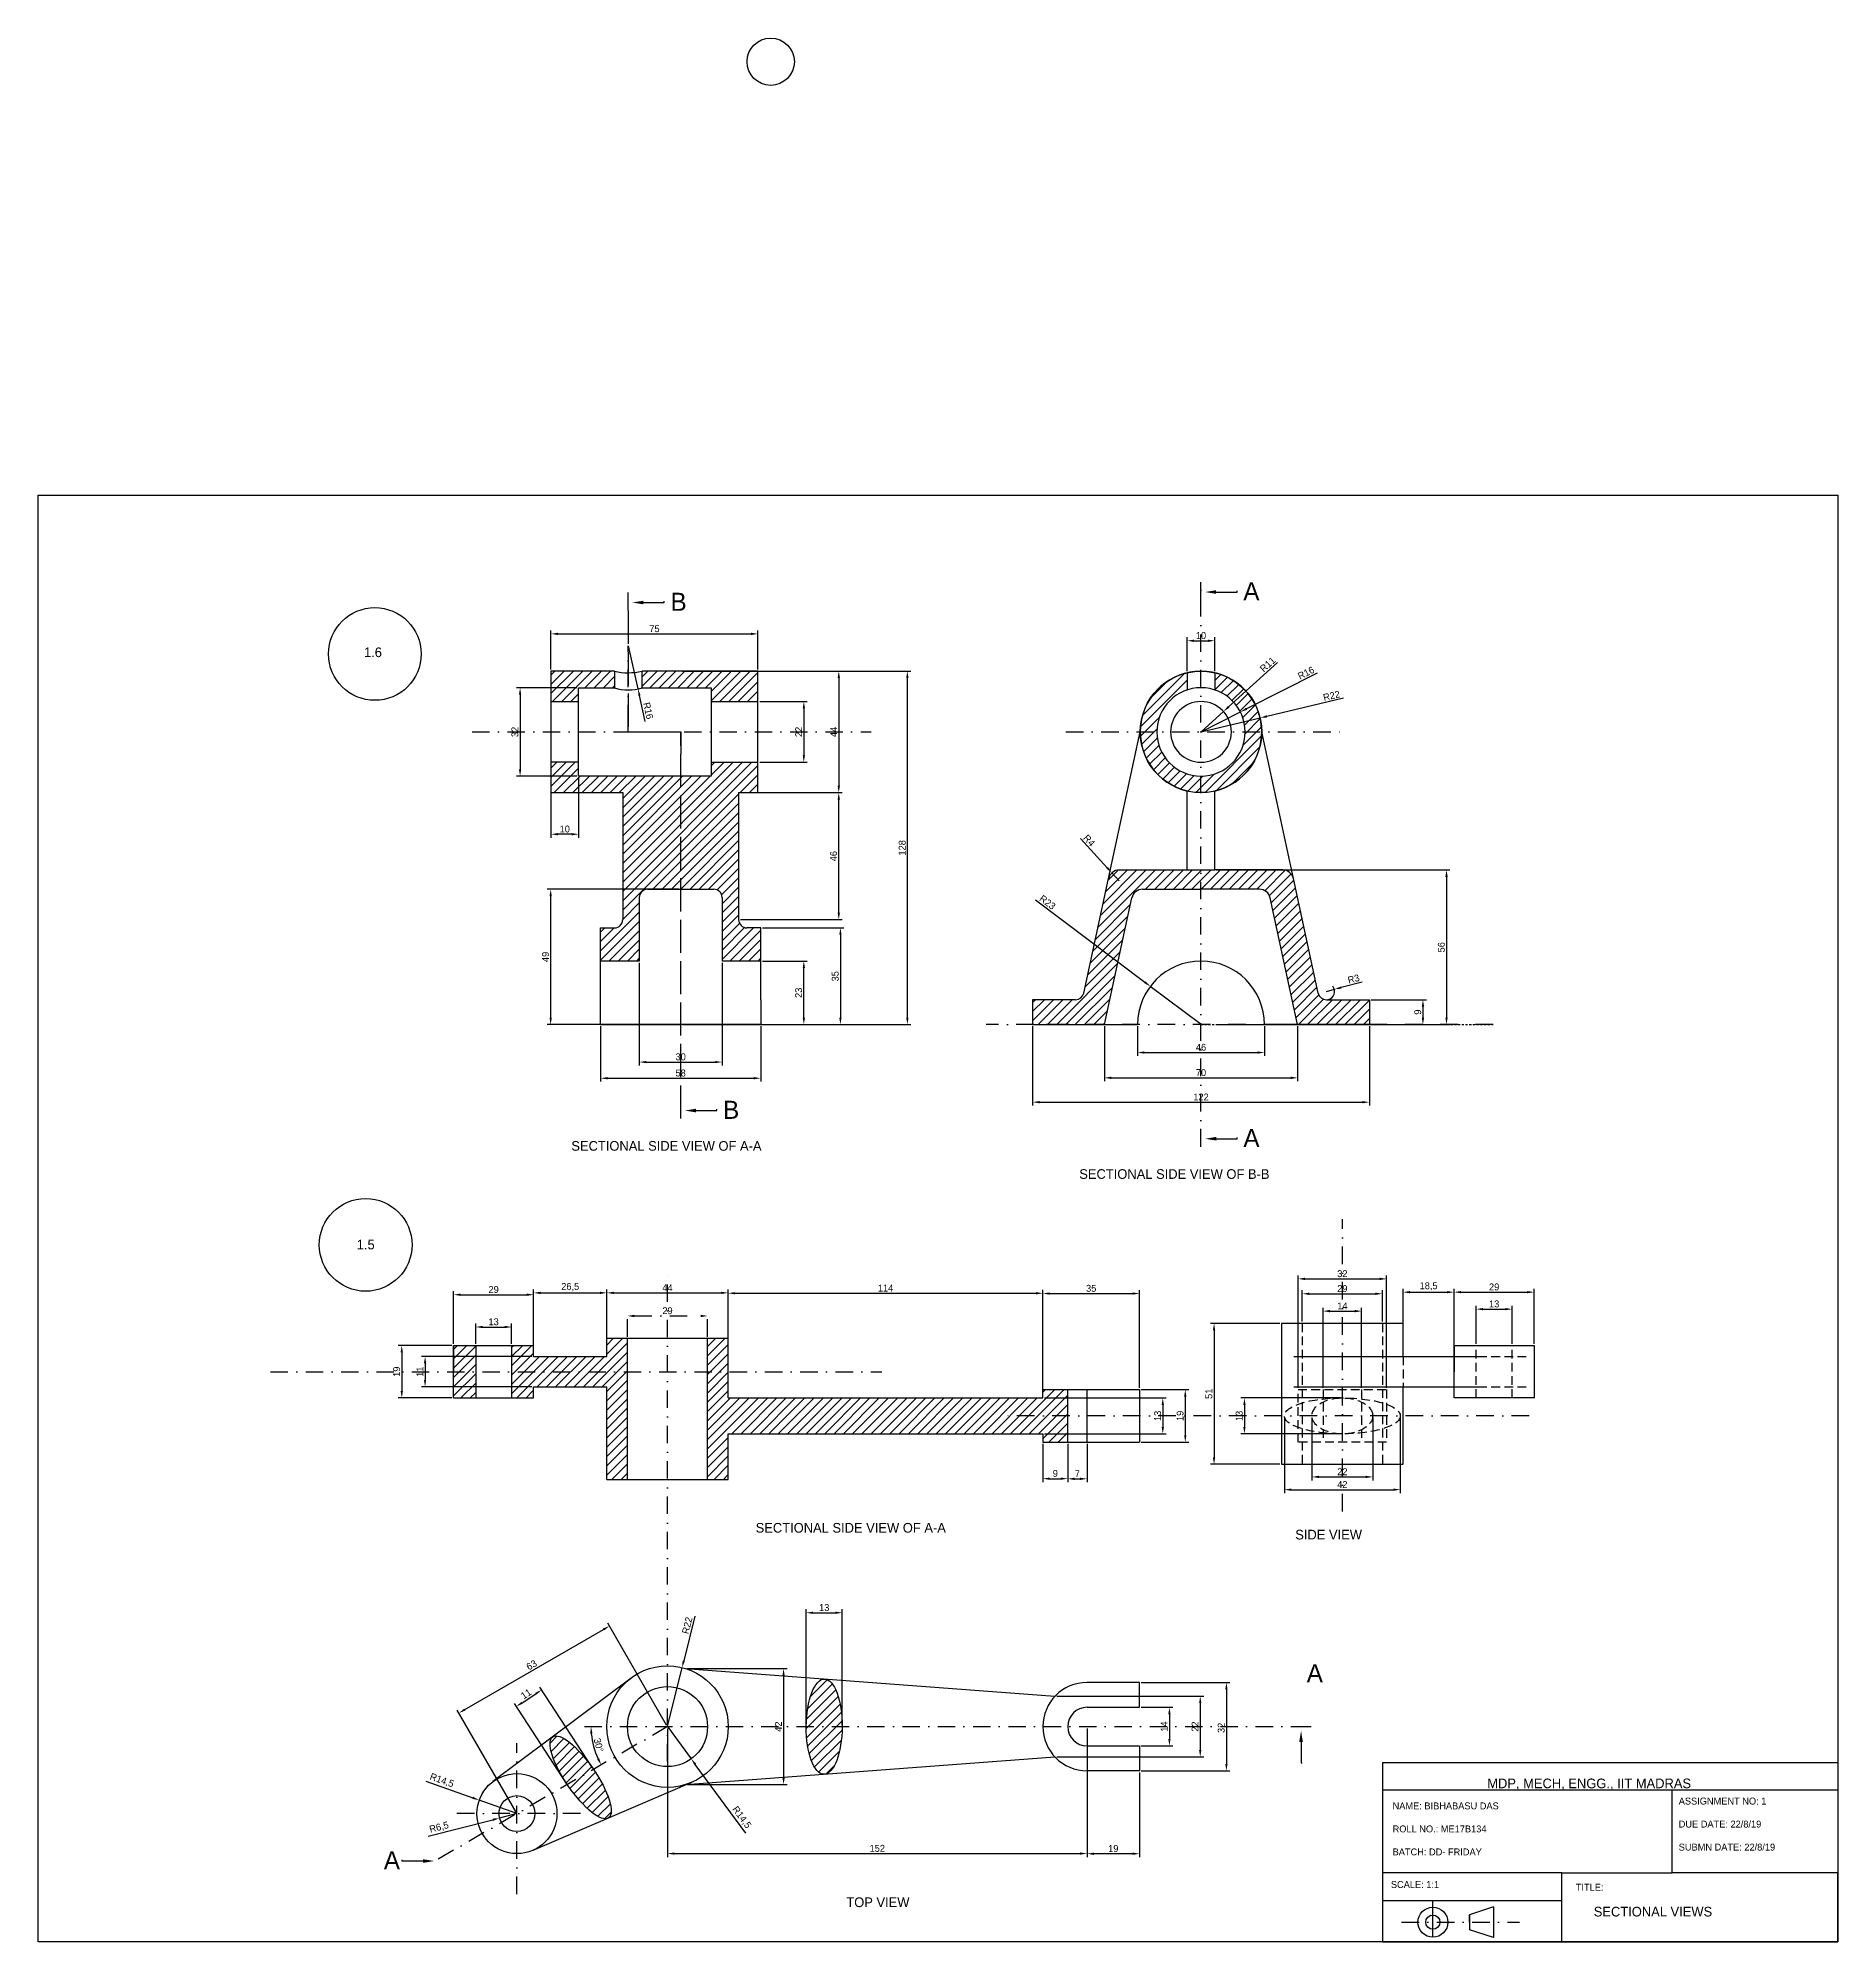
# Model space of a CAD drawing. Header units: millimetres. Extents: x 3191 to 4500, y 3127 to 3817.
# Drawn here: x 3848 to 4500, y 3127 to 3817 of the extents above; entities that cross this region are included whole.
import ezdxf
from ezdxf import colors
from ezdxf.entities.mleader import LeaderData, LeaderLine
from ezdxf.math import Vec2, Vec3

# ---------------------------------------------------------------- set-up
doc = ezdxf.new("R2010")
doc.units = ezdxf.units.MM
for name, pattern in [('ACAD_ISO02W100', [15, 12, -3]), ('DASHDOT2', [12.7, 6.35, -3.175, 0, -3.175]), ('HIDDEN2', [4.7625, 3.175, -1.5875]), ('JIS_02_0.7', [1.35, 0.75, -0.6])]:
    doc.linetypes.add(name, pattern=pattern)
doc.dimstyles.new('ISO-25', dxfattribs={"dimtxt": 2.5, "dimasz": 2.5, "dimexe": 1.25, "dimexo": 0.625, "dimtad": 1, "dimtxsty": 'Standard', "dimcen": 2.5, "dimclrd": 3, "dimclre": 3, "dimadec": 0, "dimazin": 0, "dimtfac": 1, "dimtmove": 0, "dimatfit": 3, "dimfxl": 1, "dimarcsym": 0})
pattern_1 = [(45, (-558.3952, 175.8362), (-1.683798, 1.683798), [])]

msp = doc.modelspace()

# ---------------------------------------------------------------- texts
at = {"linetype": 'Continuous'}
for s, p in [('B', (4076.921, 3609.079)), ('A', (4284.456, 3612.884)), ('B', (4095.971, 3425.07)), ('A', (4284.483, 3414.855)), ('A', (4307.432, 3220.992)), ('A', (3973.045, 3153.237))]:
    msp.add_text(s, height=6.547, dxfattribs=at).set_placement(p)
at = {"attachment_point": 1}
for s, width, insert, char_height in [('1.6', 102.78584, (3965.848, 3595.798), 3.5), ('SECTIONAL SIDE VIEW OF A-A', 102.78584, (4040.982, 3417.023), 3.5), ('SECTIONAL SIDE VIEW OF B-B', 102.78584, (4225.013, 3406.829), 3.5), ('1.5', 102.78584, (3963.233, 3381.286), 3.5), ('SECTIONAL SIDE VIEW OF A-A', 102.78584, (4107.762, 3278.692), 3.5), ('SIDE VIEW', 102.78584, (4303.258, 3276.219), 3.5), ('MDP, MECH, ENGG., IIT MADRAS', 102.78584, (4372.83, 3186.111), 3.5), ('ASSIGNMENT NO: 1\\P\\PDUE DATE: 22/8/19\\P\\PSUBMN DATE: 22/8/19', 53.77146, (4442.204, 3179.206), 2.5), ('NAME: BIBHABASU DAS\\P\\PROLL NO.: ME17B134\\P\\PBATCH: DD- FRIDAY', 84.14448, (4338.542, 3177.463), 2.5), ('SCALE: 1:1', 33.67892, (4337.914, 3148.993), 2.5), ('TITLE:\\P      \\P       {\\H1.4x;SECTIONAL VIEWS}', 83.71223, (4404.914, 3147.992), 2.5), ('\\pxqc;TOP VIEW', 102.78584, (4100.666, 3143.061), 3.5)]:
    msp.add_mtext_dynamic_manual_height_columns(s, width=width, gutter_width=12.5, heights=[0], dxfattribs=dict(at, insert=insert, char_height=char_height))

# ---------------------------------------------------------------- blocks, each defined once
blk = doc.blocks.new('*D121')
at = {"color": 3, "lineweight": -2, "transparency": 16777216}
for p, q in [((4208.12, 3458.59), (4208.12, 3429.86)), ((4330.12, 3458.59), (4330.12, 3429.86)), ((4210.62, 3431.11), (4327.62, 3431.11))]:
    blk.add_line(p, q, dxfattribs=at)
at = {"color": 3, "transparency": 16777216}
for points in [[(4210.62, 3431.52), (4210.62, 3430.69), (4208.12, 3431.11)], [(4327.62, 3431.52), (4327.62, 3430.69), (4330.12, 3431.11)]]:
    blk.add_solid(points, dxfattribs=at)
at = {"layer": 'Defpoints', "color": 0, "transparency": 16777216}
for p in [(4208.12, 3459.22), (4330.12, 3459.22), (4330.12, 3431.11)]:
    blk.add_point(p, dxfattribs=at)
at = {"color": 0, "transparency": 16777216, "insert": (4269.12, 3432.98), "char_height": 2.5, "attachment_point": 5}
blk.add_mtext('122', dxfattribs=at)
blk = doc.blocks.new('*D122')
at = {"color": 3, "lineweight": -2, "transparency": 16777216}
for p, q in [((4234.12, 3458.59), (4234.12, 3438.68)), ((4304.12, 3458.59), (4304.12, 3438.68)), ((4236.62, 3439.93), (4301.62, 3439.93))]:
    blk.add_line(p, q, dxfattribs=at)
at = {"color": 3, "transparency": 16777216}
for points in [[(4236.62, 3440.34), (4236.62, 3439.51), (4234.12, 3439.93)], [(4301.62, 3440.34), (4301.62, 3439.51), (4304.12, 3439.93)]]:
    blk.add_solid(points, dxfattribs=at)
at = {"layer": 'Defpoints', "color": 0, "transparency": 16777216}
for p in [(4234.12, 3459.22), (4304.12, 3459.22), (4304.12, 3439.93)]:
    blk.add_point(p, dxfattribs=at)
at = {"color": 0, "transparency": 16777216, "insert": (4269.12, 3441.8), "char_height": 2.5, "attachment_point": 5}
blk.add_mtext('70', dxfattribs=at)
blk = doc.blocks.new('*D123')
at = {"color": 3, "lineweight": -2, "transparency": 16777216}
for p, q in [((4246.12, 3458.59), (4246.12, 3447.84)), ((4292.12, 3458.59), (4292.12, 3447.84)), ((4248.62, 3449.09), (4289.62, 3449.09))]:
    blk.add_line(p, q, dxfattribs=at)
at = {"color": 3, "transparency": 16777216}
for points in [[(4248.62, 3449.51), (4248.62, 3448.68), (4246.12, 3449.09)], [(4289.62, 3449.51), (4289.62, 3448.68), (4292.12, 3449.09)]]:
    blk.add_solid(points, dxfattribs=at)
at = {"layer": 'Defpoints', "color": 0, "transparency": 16777216}
for p in [(4246.12, 3459.22), (4292.12, 3459.22), (4292.12, 3449.09)]:
    blk.add_point(p, dxfattribs=at)
at = {"color": 0, "transparency": 16777216, "insert": (4269.12, 3450.97), "char_height": 2.5, "attachment_point": 5}
blk.add_mtext('46', dxfattribs=at)
blk = doc.blocks.new('*D124')
at = {"color": 3, "lineweight": -2, "transparency": 16777216}
for p, q in [((4330.74, 3468.22), (4350.78, 3468.22)), ((4349.53, 3465.72), (4349.53, 3461.72)), ((4330.74, 3459.22), (4350.78, 3459.22))]:
    blk.add_line(p, q, dxfattribs=at)
at = {"color": 3, "transparency": 16777216}
for points in [[(4349.12, 3465.72), (4349.95, 3465.72), (4349.53, 3468.22)], [(4349.12, 3461.72), (4349.95, 3461.72), (4349.53, 3459.22)]]:
    blk.add_solid(points, dxfattribs=at)
at = {"layer": 'Defpoints', "color": 0, "transparency": 16777216}
for p in [(4330.12, 3468.22), (4330.12, 3459.22), (4349.53, 3459.22)]:
    blk.add_point(p, dxfattribs=at)
at = {"color": 0, "transparency": 16777216, "insert": (4347.66, 3463.72), "char_height": 2.5, "attachment_point": 5, "rotation": 90}
blk.add_mtext('9', dxfattribs=at)
blk = doc.blocks.new('*D125')
at = {"color": 3, "lineweight": -2, "transparency": 16777216}
for p, q in [((4110.23, 3482.22), (4126.47, 3482.22)), ((4125.22, 3461.72), (4125.22, 3479.72)), ((4110.23, 3459.22), (4126.47, 3459.22))]:
    blk.add_line(p, q, dxfattribs=at)
at = {"color": 3, "transparency": 16777216}
for points in [[(4124.81, 3479.72), (4125.64, 3479.72), (4125.22, 3482.22)], [(4124.81, 3461.72), (4125.64, 3461.72), (4125.22, 3459.22)]]:
    blk.add_solid(points, dxfattribs=at)
at = {"layer": 'Defpoints', "color": 0, "transparency": 16777216}
for p in [(4109.6, 3482.22), (4125.22, 3482.22), (4109.6, 3459.22)]:
    blk.add_point(p, dxfattribs=at)
at = {"color": 0, "transparency": 16777216, "insert": (4123.35, 3470.72), "char_height": 2.5, "attachment_point": 5, "rotation": 90}
blk.add_mtext('23', dxfattribs=at)
blk = doc.blocks.new('*D126')
at = {"color": 3, "lineweight": -2, "transparency": 16777216}
for p, q in [((4110.23, 3494.22), (4139.72, 3494.22)), ((4138.47, 3491.72), (4138.47, 3461.72)), ((4110.23, 3459.22), (4139.72, 3459.22))]:
    blk.add_line(p, q, dxfattribs=at)
at = {"color": 3, "transparency": 16777216}
for points in [[(4138.06, 3491.72), (4138.89, 3491.72), (4138.47, 3494.22)], [(4138.06, 3461.72), (4138.89, 3461.72), (4138.47, 3459.22)]]:
    blk.add_solid(points, dxfattribs=at)
at = {"layer": 'Defpoints', "color": 0, "transparency": 16777216}
for p in [(4109.6, 3494.22), (4109.6, 3459.22), (4138.47, 3459.22)]:
    blk.add_point(p, dxfattribs=at)
at = {"color": 0, "transparency": 16777216, "insert": (4136.6, 3476.72), "char_height": 2.5, "attachment_point": 5, "rotation": 90}
blk.add_mtext('35', dxfattribs=at)
blk = doc.blocks.new('*D127')
at = {"color": 3, "lineweight": -2, "transparency": 16777216}
for p, q in [((4081.23, 3587.22), (4163.98, 3587.22)), ((4162.73, 3461.72), (4162.73, 3584.72)), ((4081.23, 3459.22), (4163.98, 3459.22))]:
    blk.add_line(p, q, dxfattribs=at)
at = {"color": 3, "transparency": 16777216}
for points in [[(4162.31, 3584.72), (4163.15, 3584.72), (4162.73, 3587.22)], [(4162.31, 3461.72), (4163.15, 3461.72), (4162.73, 3459.22)]]:
    blk.add_solid(points, dxfattribs=at)
at = {"layer": 'Defpoints', "color": 0, "transparency": 16777216}
for p in [(4080.6, 3587.22), (4162.73, 3587.22), (4080.6, 3459.22)]:
    blk.add_point(p, dxfattribs=at)
at = {"color": 0, "transparency": 16777216, "insert": (4160.86, 3523.22), "char_height": 2.5, "attachment_point": 5, "rotation": 90}
blk.add_mtext('128', dxfattribs=at)
blk = doc.blocks.new('*D128')
at = {"color": 3, "lineweight": -2, "transparency": 16777216}
for p, q in [((4102.23, 3543.22), (4139.13, 3543.22)), ((4137.88, 3499.72), (4137.88, 3540.72)), ((4102.23, 3497.22), (4139.13, 3497.22))]:
    blk.add_line(p, q, dxfattribs=at)
at = {"color": 3, "transparency": 16777216}
for points in [[(4137.47, 3540.72), (4138.3, 3540.72), (4137.88, 3543.22)], [(4137.47, 3499.72), (4138.3, 3499.72), (4137.88, 3497.22)]]:
    blk.add_solid(points, dxfattribs=at)
at = {"layer": 'Defpoints', "color": 0, "transparency": 16777216}
for p in [(4101.6, 3543.22), (4137.88, 3543.22), (4101.6, 3497.22)]:
    blk.add_point(p, dxfattribs=at)
at = {"color": 0, "transparency": 16777216, "insert": (4136.01, 3520.22), "char_height": 2.5, "attachment_point": 5, "rotation": 90}
blk.add_mtext('46', dxfattribs=at)
blk = doc.blocks.new('*D129')
at = {"color": 3, "lineweight": -2, "transparency": 16777216}
for p, q in [((4109.23, 3587.22), (4139.13, 3587.22)), ((4137.88, 3584.72), (4137.88, 3545.72)), ((4109.23, 3543.22), (4139.13, 3543.22))]:
    blk.add_line(p, q, dxfattribs=at)
at = {"color": 3, "transparency": 16777216}
for points in [[(4137.47, 3584.72), (4138.3, 3584.72), (4137.88, 3587.22)], [(4137.47, 3545.72), (4138.3, 3545.72), (4137.88, 3543.22)]]:
    blk.add_solid(points, dxfattribs=at)
at = {"layer": 'Defpoints', "color": 0, "transparency": 16777216}
for p in [(4108.6, 3587.22), (4108.6, 3543.22), (4137.88, 3543.22)]:
    blk.add_point(p, dxfattribs=at)
at = {"color": 0, "transparency": 16777216, "insert": (4136.01, 3565.22), "char_height": 2.5, "attachment_point": 5, "rotation": 90}
blk.add_mtext('44', dxfattribs=at)
blk = doc.blocks.new('*D130')
at = {"color": 3, "lineweight": -2, "transparency": 16777216}
for p, q in [((4109.23, 3576.22), (4126.47, 3576.22)), ((4125.22, 3573.72), (4125.22, 3556.72)), ((4109.23, 3554.22), (4126.47, 3554.22))]:
    blk.add_line(p, q, dxfattribs=at)
at = {"color": 3, "transparency": 16777216}
for points in [[(4124.81, 3573.72), (4125.64, 3573.72), (4125.22, 3576.22)], [(4124.81, 3556.72), (4125.64, 3556.72), (4125.22, 3554.22)]]:
    blk.add_solid(points, dxfattribs=at)
at = {"layer": 'Defpoints', "color": 0, "transparency": 16777216}
for p in [(4108.6, 3576.22), (4108.6, 3554.22), (4125.22, 3554.22)]:
    blk.add_point(p, dxfattribs=at)
at = {"color": 0, "transparency": 16777216, "insert": (4123.35, 3565.22), "char_height": 2.5, "attachment_point": 5, "rotation": 90}
blk.add_mtext('22', dxfattribs=at)
blk = doc.blocks.new('*D131')
at = {"color": 3, "lineweight": -2, "transparency": 16777216}
for p, q in [((4065.6, 3481.59), (4065.6, 3444.39)), ((4095.6, 3481.59), (4095.6, 3444.39)), ((4068.1, 3445.64), (4093.1, 3445.64))]:
    blk.add_line(p, q, dxfattribs=at)
at = {"color": 3, "transparency": 16777216}
for points in [[(4068.1, 3446.05), (4068.1, 3445.22), (4065.6, 3445.64)], [(4093.1, 3446.05), (4093.1, 3445.22), (4095.6, 3445.64)]]:
    blk.add_solid(points, dxfattribs=at)
at = {"layer": 'Defpoints', "color": 0, "transparency": 16777216}
for p in [(4065.6, 3482.22), (4095.6, 3482.22), (4095.6, 3445.64)]:
    blk.add_point(p, dxfattribs=at)
at = {"color": 0, "transparency": 16777216, "insert": (4080.6, 3447.51), "char_height": 2.5, "attachment_point": 5}
blk.add_mtext('30', dxfattribs=at)
blk = doc.blocks.new('*D132')
at = {"color": 3, "lineweight": -2, "transparency": 16777216}
for p, q in [((4051.6, 3458.59), (4051.6, 3438.54)), ((4109.6, 3458.59), (4109.6, 3438.54)), ((4054.1, 3439.79), (4107.1, 3439.79))]:
    blk.add_line(p, q, dxfattribs=at)
at = {"color": 3, "transparency": 16777216}
for points in [[(4054.1, 3440.2), (4054.1, 3439.37), (4051.6, 3439.79)], [(4107.1, 3440.2), (4107.1, 3439.37), (4109.6, 3439.79)]]:
    blk.add_solid(points, dxfattribs=at)
at = {"layer": 'Defpoints', "color": 0, "transparency": 16777216}
for p in [(4051.6, 3459.22), (4109.6, 3459.22), (4109.6, 3439.79)]:
    blk.add_point(p, dxfattribs=at)
at = {"color": 0, "transparency": 16777216, "insert": (4080.6, 3441.66), "char_height": 2.5, "attachment_point": 5}
blk.add_mtext('58', dxfattribs=at)
blk = doc.blocks.new('*D133')
at = {"color": 3, "lineweight": -2, "transparency": 16777216}
for p, q in [((4033.6, 3587.84), (4033.6, 3601.97)), ((4036.1, 3600.72), (4106.1, 3600.72)), ((4108.6, 3587.84), (4108.6, 3601.97))]:
    blk.add_line(p, q, dxfattribs=at)
at = {"color": 3, "transparency": 16777216}
for points in [[(4036.1, 3601.14), (4036.1, 3600.3), (4033.6, 3600.72)], [(4106.1, 3601.14), (4106.1, 3600.3), (4108.6, 3600.72)]]:
    blk.add_solid(points, dxfattribs=at)
at = {"layer": 'Defpoints', "color": 0, "transparency": 16777216}
for p in [(4108.6, 3600.72), (4033.6, 3587.22), (4108.6, 3587.22)]:
    blk.add_point(p, dxfattribs=at)
at = {"color": 0, "transparency": 16777216, "insert": (4071.1, 3602.6), "char_height": 2.5, "attachment_point": 5}
blk.add_mtext('75', dxfattribs=at)
blk = doc.blocks.new('*D134')
at = {"color": 3, "lineweight": -2, "transparency": 16777216}
for p, q in [((4042.98, 3581.22), (4021.16, 3581.22)), ((4022.41, 3578.72), (4022.41, 3551.72)), ((4042.98, 3549.22), (4021.16, 3549.22))]:
    blk.add_line(p, q, dxfattribs=at)
at = {"color": 3, "transparency": 16777216}
for points in [[(4022, 3578.72), (4022.83, 3578.72), (4022.41, 3581.22)], [(4022, 3551.72), (4022.83, 3551.72), (4022.41, 3549.22)]]:
    blk.add_solid(points, dxfattribs=at)
at = {"layer": 'Defpoints', "color": 0, "transparency": 16777216}
for p in [(4043.6, 3581.22), (4022.41, 3549.22), (4043.6, 3549.22)]:
    blk.add_point(p, dxfattribs=at)
at = {"color": 0, "transparency": 16777216, "insert": (4020.54, 3565.22), "char_height": 2.5, "attachment_point": 5, "rotation": 90}
blk.add_mtext('32', dxfattribs=at)
blk = doc.blocks.new('*D135')
at = {"color": 3, "lineweight": -2, "transparency": 16777216}
for p, q in [((4296.86, 3590.37), (4279.12, 3574.28)), ((4269.12, 3565.22), (4277.27, 3572.61))]:
    blk.add_line(p, q, dxfattribs=at)
at = {"color": 3, "transparency": 16777216}
blk.add_solid([(4278.84, 3574.59), (4279.4, 3573.98), (4277.27, 3572.61)], dxfattribs=at)
at = {"layer": 'Defpoints', "color": 0, "transparency": 16777216}
for p in [(4277.27, 3572.61), (4269.12, 3565.22)]:
    blk.add_point(p, dxfattribs=at)
at = {"color": 0, "transparency": 16777216, "insert": (4293.29, 3589.66), "char_height": 2.5, "attachment_point": 5, "rotation": 42.18946}
blk.add_mtext('R11', dxfattribs=at)
blk = doc.blocks.new('*D136')
at = {"color": 3, "lineweight": -2, "transparency": 16777216}
for p, q in [((4311.17, 3586.5), (4285.62, 3573.57)), ((4269.12, 3565.22), (4283.39, 3572.44))]:
    blk.add_line(p, q, dxfattribs=at)
at = {"color": 3, "transparency": 16777216}
blk.add_solid([(4285.43, 3573.94), (4285.81, 3573.2), (4283.39, 3572.44)], dxfattribs=at)
at = {"layer": 'Defpoints', "color": 0, "transparency": 16777216}
for p in [(4283.39, 3572.44), (4269.12, 3565.22)]:
    blk.add_point(p, dxfattribs=at)
at = {"color": 0, "transparency": 16777216, "insert": (4307.17, 3586.58), "char_height": 2.5, "attachment_point": 5, "rotation": 26.84415}
blk.add_mtext('R16', dxfattribs=at)
blk = doc.blocks.new('*D137')
at = {"color": 3, "lineweight": -2, "transparency": 16777216}
for p, q in [((4320.7, 3577.4), (4292.96, 3570.85)), ((4269.12, 3565.22), (4290.53, 3570.28))]:
    blk.add_line(p, q, dxfattribs=at)
at = {"color": 3, "transparency": 16777216}
blk.add_solid([(4292.86, 3571.26), (4293.06, 3570.45), (4290.53, 3570.28)], dxfattribs=at)
at = {"layer": 'Defpoints', "color": 0, "transparency": 16777216}
for p in [(4269.12, 3565.22), (4290.53, 3570.28)]:
    blk.add_point(p, dxfattribs=at)
at = {"color": 0, "transparency": 16777216, "insert": (4316.42, 3578.32), "char_height": 2.5, "attachment_point": 5, "rotation": 13.29025}
blk.add_mtext('R22', dxfattribs=at)
blk = doc.blocks.new('*D138')
at = {"color": 3, "lineweight": -2, "transparency": 16777216}
for p, q in [((4209.21, 3504.38), (4248.75, 3474.57)), ((4269.12, 3459.22), (4250.75, 3473.06))]:
    blk.add_line(p, q, dxfattribs=at)
at = {"color": 3, "transparency": 16777216}
blk.add_solid([(4249.01, 3474.9), (4248.5, 3474.24), (4250.75, 3473.06)], dxfattribs=at)
at = {"layer": 'Defpoints', "color": 0, "transparency": 16777216}
for p in [(4250.75, 3473.06), (4269.12, 3459.22)]:
    blk.add_point(p, dxfattribs=at)
at = {"color": 0, "transparency": 16777216, "insert": (4213.5, 3503.5), "char_height": 2.5, "attachment_point": 5, "rotation": 322.98682}
blk.add_mtext('R23', dxfattribs=at)
blk = doc.blocks.new('*D139')
at = {"color": 3, "lineweight": -2, "transparency": 16777216}
for p, q in [((4314.54, 3471.22), (4317.44, 3471.98)), ((4327.52, 3474.62), (4319.86, 3472.61))]:
    blk.add_line(p, q, dxfattribs=at)
blk.add_arc((4314.54, 3471.22), 3, 281.93662, 38.54015, dxfattribs=at)
at = {"color": 3, "transparency": 16777216}
blk.add_solid([(4319.75, 3473.01), (4319.96, 3472.21), (4317.44, 3471.98)], dxfattribs=at)
at = {"layer": 'Defpoints', "color": 0, "transparency": 16777216}
for p in [(4314.54, 3471.22), (4317.44, 3471.98)]:
    blk.add_point(p, dxfattribs=at)
at = {"color": 0, "transparency": 16777216, "insert": (4324.42, 3475.74), "char_height": 2.5, "attachment_point": 5, "rotation": 14.66691}
blk.add_mtext('R3', dxfattribs=at)
blk = doc.blocks.new('*D140')
at = {"color": 3, "lineweight": -2, "transparency": 16777216}
for p, q in [((4225.41, 3526.63), (4235.13, 3516.01)), ((4239.52, 3511.22), (4236.82, 3514.17))]:
    blk.add_line(p, q, dxfattribs=at)
at = {"color": 3, "transparency": 16777216}
blk.add_solid([(4235.44, 3516.29), (4234.82, 3515.73), (4236.82, 3514.17)], dxfattribs=at)
at = {"layer": 'Defpoints', "color": 0, "transparency": 16777216}
for p in [(4236.82, 3514.17), (4239.52, 3511.22)]:
    blk.add_point(p, dxfattribs=at)
at = {"color": 0, "transparency": 16777216, "insert": (4228.62, 3525.89), "char_height": 2.5, "attachment_point": 5, "rotation": 312.47959}
blk.add_mtext('R4', dxfattribs=at)
blk = doc.blocks.new('*D141')
at = {"color": 3, "lineweight": -2, "transparency": 16777216}
for p, q in [((4033.6, 3548.59), (4033.6, 3526.91)), ((4043.6, 3548.59), (4043.6, 3526.91)), ((4041.1, 3528.16), (4036.1, 3528.16))]:
    blk.add_line(p, q, dxfattribs=at)
at = {"color": 3, "transparency": 16777216}
for points in [[(4036.1, 3528.57), (4036.1, 3527.74), (4033.6, 3528.16)], [(4041.1, 3528.57), (4041.1, 3527.74), (4043.6, 3528.16)]]:
    blk.add_solid(points, dxfattribs=at)
at = {"layer": 'Defpoints', "color": 0, "transparency": 16777216}
for p in [(4033.6, 3549.22), (4043.6, 3549.22), (4033.6, 3528.16)]:
    blk.add_point(p, dxfattribs=at)
at = {"color": 0, "transparency": 16777216, "insert": (4038.6, 3530.03), "char_height": 2.5, "attachment_point": 5}
blk.add_mtext('10', dxfattribs=at)
blk = doc.blocks.new('*D142')
at = {"color": 3, "lineweight": -2, "transparency": 16777216}
for p, q in [((4274.74, 3515.22), (4359.33, 3515.22)), ((4358.08, 3512.72), (4358.08, 3461.72)), ((4274.74, 3459.22), (4359.33, 3459.22))]:
    blk.add_line(p, q, dxfattribs=at)
at = {"color": 3, "transparency": 16777216}
for points in [[(4357.66, 3512.72), (4358.49, 3512.72), (4358.08, 3515.22)], [(4357.66, 3461.72), (4358.49, 3461.72), (4358.08, 3459.22)]]:
    blk.add_solid(points, dxfattribs=at)
at = {"layer": 'Defpoints', "color": 0, "transparency": 16777216}
for p in [(4274.12, 3515.22), (4274.12, 3459.22), (4358.08, 3459.22)]:
    blk.add_point(p, dxfattribs=at)
at = {"color": 0, "transparency": 16777216, "insert": (4356.2, 3487.22), "char_height": 2.5, "attachment_point": 5, "rotation": 90}
blk.add_mtext('56', dxfattribs=at)
blk = doc.blocks.new('*D143')
at = {"color": 3, "lineweight": -2, "transparency": 16777216}
for p, q in [((4264.12, 3587.27), (4264.12, 3599.48)), ((4266.62, 3598.23), (4271.62, 3598.23)), ((4274.12, 3587.27), (4274.12, 3599.48))]:
    blk.add_line(p, q, dxfattribs=at)
at = {"color": 3, "transparency": 16777216}
for points in [[(4266.62, 3598.65), (4266.62, 3597.81), (4264.12, 3598.23)], [(4271.62, 3598.65), (4271.62, 3597.81), (4274.12, 3598.23)]]:
    blk.add_solid(points, dxfattribs=at)
at = {"layer": 'Defpoints', "color": 0, "transparency": 16777216}
for p in [(4274.12, 3598.23), (4264.12, 3586.64), (4274.12, 3586.64)]:
    blk.add_point(p, dxfattribs=at)
at = {"color": 0, "transparency": 16777216, "insert": (4269.12, 3600.11), "char_height": 2.5, "attachment_point": 5}
blk.add_mtext('10', dxfattribs=at)
blk = doc.blocks.new('*D144')
at = {"color": 3, "lineweight": -2, "transparency": 16777216}
for p, q in [((4079.98, 3508.22), (4032.24, 3508.22)), ((4033.49, 3505.72), (4033.49, 3461.72)), ((4079.98, 3459.22), (4032.24, 3459.22))]:
    blk.add_line(p, q, dxfattribs=at)
at = {"color": 3, "transparency": 16777216}
for points in [[(4033.08, 3505.72), (4033.91, 3505.72), (4033.49, 3508.22)], [(4033.08, 3461.72), (4033.91, 3461.72), (4033.49, 3459.22)]]:
    blk.add_solid(points, dxfattribs=at)
at = {"layer": 'Defpoints', "color": 0, "transparency": 16777216}
for p in [(4080.6, 3508.22), (4033.49, 3459.22), (4080.6, 3459.22)]:
    blk.add_point(p, dxfattribs=at)
at = {"color": 0, "transparency": 16777216, "insert": (4031.62, 3483.72), "char_height": 2.5, "attachment_point": 5, "rotation": 90}
blk.add_mtext('49', dxfattribs=at)
blk = doc.blocks.new('*D145')
at = {"color": 3, "lineweight": -2, "transparency": 16777216}
for p, q in [((4061.6, 3596.42), (4065.13, 3580.81)), ((4067.79, 3569.02), (4065.68, 3578.37))]:
    blk.add_line(p, q, dxfattribs=at)
at = {"color": 3, "transparency": 16777216}
blk.add_solid([(4066.08, 3578.46), (4065.27, 3578.28), (4065.13, 3580.81)], dxfattribs=at)
at = {"layer": 'Defpoints', "color": 0, "transparency": 16777216}
for p in [(4061.6, 3596.42), (4065.13, 3580.81)]:
    blk.add_point(p, dxfattribs=at)
at = {"color": 0, "transparency": 16777216, "insert": (4068.83, 3572.89), "char_height": 2.5, "attachment_point": 5, "rotation": 282.71322}
blk.add_mtext('R16', dxfattribs=at)
blk = doc.blocks.new('*D146')
at = {"color": 3, "linetype": 'DASHDOT2', "lineweight": -2, "transparency": 16777216}
for p, q in [((4061.33, 3346.11), (4061.33, 3354.93)), ((4063.83, 3353.68), (4087.83, 3353.68)), ((4090.33, 3346.11), (4090.33, 3354.93))]:
    blk.add_line(p, q, dxfattribs=at)
at = {"color": 3, "linetype": 'DASHDOT2', "transparency": 16777216}
for points in [[(4063.83, 3354.1), (4063.83, 3353.26), (4061.33, 3353.68)], [(4087.83, 3354.1), (4087.83, 3353.26), (4090.33, 3353.68)]]:
    blk.add_solid(points, dxfattribs=at)
at = {"layer": 'Defpoints', "color": 0, "linetype": 'DASHDOT2', "transparency": 16777216}
for p in [(4090.33, 3353.68), (4061.33, 3345.48), (4090.33, 3345.48)]:
    blk.add_point(p, dxfattribs=at)
at = {"color": 0, "linetype": 'DASHDOT2', "transparency": 16777216, "insert": (4075.83, 3355.56), "char_height": 2.5, "attachment_point": 5}
blk.add_mtext('29', dxfattribs=at)
blk = doc.blocks.new('*D147')
at = {"color": 3, "lineweight": -2, "transparency": 16777216}
for p, q in [((4053.83, 3346.11), (4053.83, 3363.29)), ((4056.33, 3362.04), (4095.33, 3362.04)), ((4097.83, 3346.11), (4097.83, 3363.29))]:
    blk.add_line(p, q, dxfattribs=at)
at = {"color": 3, "transparency": 16777216}
for points in [[(4056.33, 3362.45), (4056.33, 3361.62), (4053.83, 3362.04)], [(4095.33, 3362.45), (4095.33, 3361.62), (4097.83, 3362.04)]]:
    blk.add_solid(points, dxfattribs=at)
at = {"layer": 'Defpoints', "color": 0, "transparency": 16777216}
for p in [(4097.83, 3362.04), (4053.83, 3345.48), (4097.83, 3345.48)]:
    blk.add_point(p, dxfattribs=at)
at = {"color": 0, "transparency": 16777216, "insert": (4075.83, 3363.91), "char_height": 2.5, "attachment_point": 5}
blk.add_mtext('44', dxfattribs=at)
blk = doc.blocks.new('*D148')
at = {"color": 3, "lineweight": -2, "transparency": 16777216}
for p, q in [((4006.33, 3343.61), (4006.33, 3350.92)), ((4008.83, 3349.67), (4016.83, 3349.67)), ((4019.33, 3343.61), (4019.33, 3350.92))]:
    blk.add_line(p, q, dxfattribs=at)
at = {"color": 3, "transparency": 16777216}
for points in [[(4008.83, 3350.09), (4008.83, 3349.25), (4006.33, 3349.67)], [(4016.83, 3350.09), (4016.83, 3349.25), (4019.33, 3349.67)]]:
    blk.add_solid(points, dxfattribs=at)
at = {"layer": 'Defpoints', "color": 0, "transparency": 16777216}
for p in [(4019.33, 3349.67), (4006.33, 3342.98), (4019.33, 3342.98)]:
    blk.add_point(p, dxfattribs=at)
at = {"color": 0, "transparency": 16777216, "insert": (4012.83, 3351.54), "char_height": 2.5, "attachment_point": 5}
blk.add_mtext('13', dxfattribs=at)
blk = doc.blocks.new('*D149')
at = {"color": 3, "lineweight": -2, "transparency": 16777216}
for p, q in [((3998.33, 3343.61), (3998.33, 3362.62)), ((4000.83, 3361.37), (4024.83, 3361.37)), ((4027.33, 3343.61), (4027.33, 3362.62))]:
    blk.add_line(p, q, dxfattribs=at)
at = {"color": 3, "transparency": 16777216}
for points in [[(4000.83, 3361.79), (4000.83, 3360.95), (3998.33, 3361.37)], [(4024.83, 3361.79), (4024.83, 3360.95), (4027.33, 3361.37)]]:
    blk.add_solid(points, dxfattribs=at)
at = {"layer": 'Defpoints', "color": 0, "transparency": 16777216}
for p in [(4027.33, 3361.37), (3998.33, 3342.98), (4027.33, 3342.98)]:
    blk.add_point(p, dxfattribs=at)
at = {"color": 0, "transparency": 16777216, "insert": (4012.83, 3363.24), "char_height": 2.5, "attachment_point": 5}
blk.add_mtext('29', dxfattribs=at)
blk = doc.blocks.new('*D150')
at = {"color": 3, "lineweight": -2, "transparency": 16777216}
for p, q in [((3997.7, 3342.98), (3978.29, 3342.98)), ((3979.54, 3340.48), (3979.54, 3326.48)), ((3997.7, 3323.98), (3978.29, 3323.98))]:
    blk.add_line(p, q, dxfattribs=at)
at = {"color": 3, "transparency": 16777216}
for points in [[(3979.12, 3340.48), (3979.96, 3340.48), (3979.54, 3342.98)], [(3979.12, 3326.48), (3979.96, 3326.48), (3979.54, 3323.98)]]:
    blk.add_solid(points, dxfattribs=at)
at = {"layer": 'Defpoints', "color": 0, "transparency": 16777216}
for p in [(3998.33, 3342.98), (3979.54, 3323.98), (3998.33, 3323.98)]:
    blk.add_point(p, dxfattribs=at)
at = {"color": 0, "transparency": 16777216, "insert": (3977.67, 3333.48), "char_height": 2.5, "attachment_point": 5, "rotation": 90}
blk.add_mtext('19', dxfattribs=at)
blk = doc.blocks.new('*D151')
at = {"color": 3, "lineweight": -2, "transparency": 16777216}
for p, q in [((4026.7, 3338.98), (3986.74, 3338.98)), ((3987.99, 3336.48), (3987.99, 3330.48)), ((4026.7, 3327.98), (3986.74, 3327.98))]:
    blk.add_line(p, q, dxfattribs=at)
at = {"color": 3, "transparency": 16777216}
for points in [[(3987.58, 3336.48), (3988.41, 3336.48), (3987.99, 3338.98)], [(3987.58, 3330.48), (3988.41, 3330.48), (3987.99, 3327.98)]]:
    blk.add_solid(points, dxfattribs=at)
at = {"layer": 'Defpoints', "color": 0, "transparency": 16777216}
for p in [(4027.33, 3338.98), (3987.99, 3327.98), (4027.33, 3327.98)]:
    blk.add_point(p, dxfattribs=at)
at = {"color": 0, "transparency": 16777216, "insert": (3986.12, 3333.48), "char_height": 2.5, "attachment_point": 5, "rotation": 90}
blk.add_mtext('11', dxfattribs=at)
blk = doc.blocks.new('*D152')
at = {"color": 3, "lineweight": -2, "transparency": 16777216}
for p, q in [((4247.45, 3326.98), (4264.68, 3326.98)), ((4263.43, 3324.48), (4263.43, 3310.48)), ((4247.45, 3307.98), (4264.68, 3307.98))]:
    blk.add_line(p, q, dxfattribs=at)
at = {"color": 3, "transparency": 16777216}
for points in [[(4263.01, 3324.48), (4263.84, 3324.48), (4263.43, 3326.98)], [(4263.01, 3310.48), (4263.84, 3310.48), (4263.43, 3307.98)]]:
    blk.add_solid(points, dxfattribs=at)
at = {"layer": 'Defpoints', "color": 0, "transparency": 16777216}
for p in [(4246.83, 3326.98), (4246.83, 3307.98), (4263.43, 3307.98)]:
    blk.add_point(p, dxfattribs=at)
at = {"color": 0, "transparency": 16777216, "insert": (4261.55, 3317.48), "char_height": 2.5, "attachment_point": 5, "rotation": 90}
blk.add_mtext('19', dxfattribs=at)
blk = doc.blocks.new('*D153')
at = {"color": 3, "lineweight": -2, "transparency": 16777216}
for p, q in [((4212.45, 3323.98), (4256.52, 3323.98)), ((4255.27, 3321.48), (4255.27, 3313.48)), ((4212.45, 3310.98), (4256.52, 3310.98))]:
    blk.add_line(p, q, dxfattribs=at)
at = {"color": 3, "transparency": 16777216}
for points in [[(4254.86, 3321.48), (4255.69, 3321.48), (4255.27, 3323.98)], [(4254.86, 3313.48), (4255.69, 3313.48), (4255.27, 3310.98)]]:
    blk.add_solid(points, dxfattribs=at)
at = {"layer": 'Defpoints', "color": 0, "transparency": 16777216}
for p in [(4211.83, 3323.98), (4211.83, 3310.98), (4255.27, 3310.98)]:
    blk.add_point(p, dxfattribs=at)
at = {"color": 0, "transparency": 16777216, "insert": (4253.4, 3317.48), "char_height": 2.5, "attachment_point": 5, "rotation": 90}
blk.add_mtext('13', dxfattribs=at)
blk = doc.blocks.new('*D154')
at = {"color": 3, "lineweight": -2, "transparency": 16777216}
for p, q in [((4247.45, 3220.93), (4279.58, 3220.93)), ((4278.33, 3218.43), (4278.33, 3191.43)), ((4247.45, 3188.93), (4279.58, 3188.93))]:
    blk.add_line(p, q, dxfattribs=at)
at = {"color": 3, "transparency": 16777216}
for points in [[(4277.91, 3218.43), (4278.74, 3218.43), (4278.33, 3220.93)], [(4277.91, 3191.43), (4278.74, 3191.43), (4278.33, 3188.93)]]:
    blk.add_solid(points, dxfattribs=at)
at = {"layer": 'Defpoints', "color": 0, "transparency": 16777216}
for p in [(4246.83, 3220.93), (4246.83, 3188.93), (4278.33, 3188.93)]:
    blk.add_point(p, dxfattribs=at)
at = {"color": 0, "transparency": 16777216, "insert": (4276.45, 3204.47), "char_height": 2.5, "attachment_point": 5, "rotation": 90}
blk.add_mtext('32', dxfattribs=at)
blk = doc.blocks.new('*D155')
at = {"color": 3, "lineweight": -2, "transparency": 16777216}
for p, q in [((4247.45, 3211.93), (4258.93, 3211.93)), ((4257.68, 3209.43), (4257.68, 3200.43)), ((4247.45, 3197.93), (4258.93, 3197.93))]:
    blk.add_line(p, q, dxfattribs=at)
at = {"color": 3, "transparency": 16777216}
for points in [[(4257.26, 3209.43), (4258.09, 3209.43), (4257.68, 3211.93)], [(4257.26, 3200.43), (4258.09, 3200.43), (4257.68, 3197.93)]]:
    blk.add_solid(points, dxfattribs=at)
at = {"layer": 'Defpoints', "color": 0, "transparency": 16777216}
for p in [(4246.83, 3211.93), (4246.83, 3197.93), (4257.68, 3197.93)]:
    blk.add_point(p, dxfattribs=at)
at = {"color": 0, "transparency": 16777216, "insert": (4255.8, 3204.93), "char_height": 2.5, "attachment_point": 5, "rotation": 90}
blk.add_mtext('14', dxfattribs=at)
blk = doc.blocks.new('*D156')
at = {"color": 3, "lineweight": -2, "transparency": 16777216}
for p, q in [((4075.83, 3204.3), (4075.83, 3157.7)), ((4227.83, 3204.3), (4227.83, 3157.7)), ((4078.33, 3158.95), (4225.33, 3158.95))]:
    blk.add_line(p, q, dxfattribs=at)
at = {"color": 3, "transparency": 16777216}
for points in [[(4078.33, 3159.36), (4078.33, 3158.53), (4075.83, 3158.95)], [(4225.33, 3159.36), (4225.33, 3158.53), (4227.83, 3158.95)]]:
    blk.add_solid(points, dxfattribs=at)
at = {"layer": 'Defpoints', "color": 0, "transparency": 16777216}
for p in [(4075.83, 3204.93), (4227.83, 3204.93), (4227.83, 3158.95)]:
    blk.add_point(p, dxfattribs=at)
at = {"color": 0, "transparency": 16777216, "insert": (4151.83, 3160.82), "char_height": 2.5, "attachment_point": 5}
blk.add_mtext('152', dxfattribs=at)
blk = doc.blocks.new('*D157')
at = {"color": 3, "lineweight": -2, "transparency": 16777216}
for p, q in [((4216.84, 3215.93), (4270.09, 3215.93)), ((4268.84, 3213.43), (4268.84, 3196.43)), ((4216.84, 3193.93), (4270.09, 3193.93))]:
    blk.add_line(p, q, dxfattribs=at)
at = {"color": 3, "transparency": 16777216}
for points in [[(4268.42, 3213.43), (4269.26, 3213.43), (4268.84, 3215.93)], [(4268.42, 3196.43), (4269.26, 3196.43), (4268.84, 3193.93)]]:
    blk.add_solid(points, dxfattribs=at)
at = {"layer": 'Defpoints', "color": 0, "transparency": 16777216}
for p in [(4216.21, 3215.93), (4216.21, 3193.93), (4268.84, 3193.93)]:
    blk.add_point(p, dxfattribs=at)
at = {"color": 0, "transparency": 16777216, "insert": (4266.96, 3204.93), "char_height": 2.5, "attachment_point": 5, "rotation": 90}
blk.add_mtext('22', dxfattribs=at)
blk = doc.blocks.new('*D158')
at = {"color": 3, "lineweight": -2, "transparency": 16777216}
for p, q in [((4083.01, 3225.93), (4119.13, 3225.93)), ((4117.88, 3223.43), (4117.88, 3186.43)), ((4083.01, 3183.93), (4119.13, 3183.93))]:
    blk.add_line(p, q, dxfattribs=at)
at = {"color": 3, "transparency": 16777216}
for points in [[(4117.46, 3223.43), (4118.29, 3223.43), (4117.88, 3225.93)], [(4117.46, 3186.43), (4118.29, 3186.43), (4117.88, 3183.93)]]:
    blk.add_solid(points, dxfattribs=at)
at = {"layer": 'Defpoints', "color": 0, "transparency": 16777216}
for p in [(4082.39, 3225.93), (4082.39, 3183.93), (4117.88, 3183.93)]:
    blk.add_point(p, dxfattribs=at)
at = {"color": 0, "transparency": 16777216, "insert": (4116, 3204.93), "char_height": 2.5, "attachment_point": 5, "rotation": 90}
blk.add_mtext('42', dxfattribs=at)
blk = doc.blocks.new('*D159')
at = {"color": 3, "lineweight": -2, "transparency": 16777216}
for p, q in [((4075.52, 3205.47), (4054.17, 3242.44)), ((4002.4, 3211.11), (4052.63, 3240.11)), ((4020.96, 3173.97), (3999.61, 3210.94))]:
    blk.add_line(p, q, dxfattribs=at)
at = {"color": 3, "transparency": 16777216}
for points in [[(4052.42, 3240.47), (4052.84, 3239.75), (4054.79, 3241.36)], [(4002.19, 3211.47), (4002.61, 3210.75), (4000.24, 3209.86)]]:
    blk.add_solid(points, dxfattribs=at)
at = {"layer": 'Defpoints', "color": 0, "transparency": 16777216}
for p in [(4054.79, 3241.36), (4075.83, 3204.93), (4021.27, 3173.43)]:
    blk.add_point(p, dxfattribs=at)
at = {"color": 0, "transparency": 16777216, "insert": (4026.58, 3227.23), "char_height": 2.5, "attachment_point": 5, "rotation": 30}
blk.add_mtext('63', dxfattribs=at)
blk = doc.blocks.new('*D160')
at = {"color": 3, "lineweight": -2, "transparency": 16777216}
blk.add_arc((4075.83, 3204.93), 27.72, 185.16957, 204.83043, dxfattribs=at)
at = {"color": 3, "transparency": 16777216}
for points in [[(4047.81, 3202.41), (4048.64, 3202.45), (4048.11, 3204.93)], [(4051.04, 3193.48), (4050.3, 3193.1), (4051.83, 3191.07)]]:
    blk.add_solid(points, dxfattribs=at)
at = {"layer": 'Defpoints', "color": 0, "transparency": 16777216}
for p in [(4045.72, 3204.93), (4048.53, 3200.11), (4075.83, 3204.93), (4257.68, 3204.93), (3991.46, 3156.22)]:
    blk.add_point(p, dxfattribs=at)
at = {"color": 0, "transparency": 16777216, "insert": (4050.87, 3198.24), "char_height": 2.5, "attachment_point": 5, "rotation": 285}
blk.add_mtext('30°', dxfattribs=at)
blk = doc.blocks.new('*D161')
at = {"color": 3, "lineweight": -2, "transparency": 16777216}
for p, q in [((3988.23, 3185.2), (4005.26, 3179.13)), ((4021.27, 3173.43), (4007.61, 3178.29))]:
    blk.add_line(p, q, dxfattribs=at)
at = {"color": 3, "transparency": 16777216}
blk.add_solid([(4005.4, 3179.53), (4005.12, 3178.74), (4007.61, 3178.29)], dxfattribs=at)
at = {"layer": 'Defpoints', "color": 0, "transparency": 16777216}
for p in [(4007.61, 3178.29), (4021.27, 3173.43)]:
    blk.add_point(p, dxfattribs=at)
at = {"color": 0, "transparency": 16777216, "insert": (3994.04, 3185.34), "char_height": 2.5, "attachment_point": 5, "rotation": 340.38693}
blk.add_mtext('R14,5', dxfattribs=at)
blk = doc.blocks.new('*D162')
at = {"color": 3, "lineweight": -2, "transparency": 16777216}
for p, q in [((4021.27, 3173.43), (4014.97, 3171.81)), ((3989.16, 3165.19), (4012.55, 3171.19))]:
    blk.add_line(p, q, dxfattribs=at)
at = {"color": 3, "transparency": 16777216}
blk.add_solid([(4012.45, 3171.6), (4012.66, 3170.79), (4014.97, 3171.81)], dxfattribs=at)
at = {"layer": 'Defpoints', "color": 0, "transparency": 16777216}
for p in [(4021.27, 3173.43), (4014.97, 3171.81)]:
    blk.add_point(p, dxfattribs=at)
at = {"color": 0, "transparency": 16777216, "insert": (3993.08, 3168.35), "char_height": 2.5, "attachment_point": 5, "rotation": 14.38061}
blk.add_mtext('R6,5', dxfattribs=at)
blk = doc.blocks.new('*D163')
at = {"color": 3, "lineweight": -2, "transparency": 16777216}
for p, q in [((4227.83, 3188.3), (4227.83, 3157.63)), ((4246.83, 3188.3), (4246.83, 3157.63)), ((4244.33, 3158.88), (4230.33, 3158.88))]:
    blk.add_line(p, q, dxfattribs=at)
at = {"color": 3, "transparency": 16777216}
for points in [[(4230.33, 3159.29), (4230.33, 3158.46), (4227.83, 3158.88)], [(4244.33, 3159.29), (4244.33, 3158.46), (4246.83, 3158.88)]]:
    blk.add_solid(points, dxfattribs=at)
at = {"layer": 'Defpoints', "color": 0, "transparency": 16777216}
for p in [(4227.83, 3188.93), (4246.83, 3188.93), (4227.83, 3158.88)]:
    blk.add_point(p, dxfattribs=at)
at = {"color": 0, "transparency": 16777216, "insert": (4237.33, 3160.75), "char_height": 2.5, "attachment_point": 5}
blk.add_mtext('19', dxfattribs=at)
blk = doc.blocks.new('*D164')
at = {"color": 3, "lineweight": -2, "transparency": 16777216}
for p, q in [((4085.71, 3244.97), (4081.7, 3228.71)), ((4075.83, 3204.93), (4081.1, 3226.29))]:
    blk.add_line(p, q, dxfattribs=at)
at = {"color": 3, "transparency": 16777216}
blk.add_solid([(4081.3, 3228.81), (4082.11, 3228.61), (4081.1, 3226.29)], dxfattribs=at)
at = {"layer": 'Defpoints', "color": 0, "transparency": 16777216}
for p in [(4081.1, 3226.29), (4075.83, 3204.93)]:
    blk.add_point(p, dxfattribs=at)
at = {"color": 0, "transparency": 16777216, "insert": (4082.95, 3241.57), "char_height": 2.5, "attachment_point": 5, "rotation": 76.13233}
blk.add_mtext('R22', dxfattribs=at)
blk = doc.blocks.new('*D165')
at = {"color": 3, "lineweight": -2, "transparency": 16777216}
for p, q in [((4075.83, 3204.93), (4084.42, 3193.24)), ((4104.15, 3166.39), (4085.9, 3191.23))]:
    blk.add_line(p, q, dxfattribs=at)
at = {"color": 3, "transparency": 16777216}
blk.add_solid([(4086.23, 3191.48), (4085.56, 3190.98), (4084.42, 3193.24)], dxfattribs=at)
at = {"layer": 'Defpoints', "color": 0, "transparency": 16777216}
for p in [(4075.83, 3204.93), (4084.42, 3193.24)]:
    blk.add_point(p, dxfattribs=at)
at = {"color": 0, "transparency": 16777216, "insert": (4102.62, 3171.99), "char_height": 2.5, "attachment_point": 5, "rotation": 306.31331}
blk.add_mtext('R14,5', dxfattribs=at)
blk = doc.blocks.new('*D166')
at = {"color": 3, "lineweight": -2, "transparency": 16777216}
for p, q in [((4297.7, 3350.98), (4272.6, 3350.98)), ((4273.85, 3348.48), (4273.85, 3302.48)), ((4297.7, 3299.98), (4272.6, 3299.98))]:
    blk.add_line(p, q, dxfattribs=at)
at = {"color": 3, "transparency": 16777216}
for points in [[(4273.43, 3348.48), (4274.27, 3348.48), (4273.85, 3350.98)], [(4273.43, 3302.48), (4274.27, 3302.48), (4273.85, 3299.98)]]:
    blk.add_solid(points, dxfattribs=at)
at = {"layer": 'Defpoints', "color": 0, "transparency": 16777216}
for p in [(4298.33, 3350.98), (4273.85, 3299.98), (4298.33, 3299.98)]:
    blk.add_point(p, dxfattribs=at)
at = {"color": 0, "transparency": 16777216, "insert": (4271.98, 3325.48), "char_height": 2.5, "attachment_point": 5, "rotation": 90}
blk.add_mtext('51', dxfattribs=at)
blk = doc.blocks.new('*D167')
at = {"color": 3, "lineweight": -2, "transparency": 16777216}
for p, q in [((4299.33, 3316.86), (4299.33, 3289.5)), ((4341.33, 3316.86), (4341.33, 3289.5)), ((4301.83, 3290.75), (4338.83, 3290.75))]:
    blk.add_line(p, q, dxfattribs=at)
at = {"color": 3, "transparency": 16777216}
for points in [[(4301.83, 3291.17), (4301.83, 3290.34), (4299.33, 3290.75)], [(4338.83, 3291.17), (4338.83, 3290.34), (4341.33, 3290.75)]]:
    blk.add_solid(points, dxfattribs=at)
at = {"layer": 'Defpoints', "color": 0, "transparency": 16777216}
for p in [(4299.33, 3317.48), (4341.33, 3317.48), (4341.33, 3290.75)]:
    blk.add_point(p, dxfattribs=at)
at = {"color": 0, "transparency": 16777216, "insert": (4320.33, 3292.63), "char_height": 2.5, "attachment_point": 5}
blk.add_mtext('42', dxfattribs=at)
blk = doc.blocks.new('*D168')
at = {"color": 3, "lineweight": -2, "transparency": 16777216}
for p, q in [((4319.7, 3323.98), (4283.61, 3323.98)), ((4284.86, 3321.48), (4284.86, 3313.48)), ((4319.7, 3310.98), (4283.61, 3310.98))]:
    blk.add_line(p, q, dxfattribs=at)
at = {"color": 3, "transparency": 16777216}
for points in [[(4284.44, 3321.48), (4285.27, 3321.48), (4284.86, 3323.98)], [(4284.44, 3313.48), (4285.27, 3313.48), (4284.86, 3310.98)]]:
    blk.add_solid(points, dxfattribs=at)
at = {"layer": 'Defpoints', "color": 0, "transparency": 16777216}
for p in [(4320.33, 3323.98), (4284.86, 3310.98), (4320.33, 3310.98)]:
    blk.add_point(p, dxfattribs=at)
at = {"color": 0, "transparency": 16777216, "insert": (4282.98, 3317.48), "char_height": 2.5, "attachment_point": 5, "rotation": 90}
blk.add_mtext('13', dxfattribs=at)
blk = doc.blocks.new('*D169')
at = {"color": 3, "lineweight": -2, "transparency": 16777216}
for p, q in [((4309.33, 3316.86), (4309.33, 3294.12)), ((4331.33, 3316.86), (4331.33, 3294.12)), ((4311.83, 3295.37), (4328.83, 3295.37))]:
    blk.add_line(p, q, dxfattribs=at)
at = {"color": 3, "transparency": 16777216}
for points in [[(4311.83, 3295.79), (4311.83, 3294.96), (4309.33, 3295.37)], [(4328.83, 3295.79), (4328.83, 3294.96), (4331.33, 3295.37)]]:
    blk.add_solid(points, dxfattribs=at)
at = {"layer": 'Defpoints', "color": 0, "transparency": 16777216}
for p in [(4309.33, 3317.48), (4331.33, 3317.48), (4331.33, 3295.37)]:
    blk.add_point(p, dxfattribs=at)
at = {"color": 0, "transparency": 16777216, "insert": (4320.33, 3297.25), "char_height": 2.5, "attachment_point": 5}
blk.add_mtext('22', dxfattribs=at)
blk = doc.blocks.new('*D170')
at = {"color": 3, "lineweight": -2, "transparency": 16777216}
for p, q in [((4126.1, 3205.58), (4126.1, 3247.42)), ((4128.6, 3246.17), (4136.6, 3246.17)), ((4139.1, 3205.51), (4139.1, 3247.42))]:
    blk.add_line(p, q, dxfattribs=at)
at = {"color": 3, "transparency": 16777216}
for points in [[(4128.6, 3246.59), (4128.6, 3245.75), (4126.1, 3246.17)], [(4136.6, 3246.59), (4136.6, 3245.75), (4139.1, 3246.17)]]:
    blk.add_solid(points, dxfattribs=at)
at = {"layer": 'Defpoints', "color": 0, "transparency": 16777216}
for p in [(4139.1, 3246.17), (4126.1, 3204.96), (4139.1, 3204.89)]:
    blk.add_point(p, dxfattribs=at)
at = {"color": 0, "transparency": 16777216, "insert": (4132.6, 3248.04), "char_height": 2.5, "attachment_point": 5}
blk.add_mtext('13', dxfattribs=at)
blk = doc.blocks.new('*D171')
at = {"color": 3, "lineweight": -2, "transparency": 16777216}
for p, q in [((4023.11, 3213.57), (4028.13, 3216.86)), ((4048.7, 3189.98), (4029.54, 3219.27)), ((4039.49, 3183.96), (4020.33, 3213.25))]:
    blk.add_line(p, q, dxfattribs=at)
at = {"color": 3, "transparency": 16777216}
for points in [[(4022.88, 3213.92), (4023.33, 3213.22), (4021.01, 3212.2)], [(4027.9, 3217.2), (4028.36, 3216.51), (4030.22, 3218.22)]]:
    blk.add_solid(points, dxfattribs=at)
at = {"layer": 'Defpoints', "color": 0, "transparency": 16777216}
for p in [(4030.22, 3218.22), (4049.04, 3189.46), (4039.83, 3183.44)]:
    blk.add_point(p, dxfattribs=at)
at = {"color": 0, "transparency": 16777216, "insert": (4024.59, 3216.78), "char_height": 2.5, "attachment_point": 5, "rotation": 33.19611}
blk.add_mtext('11', dxfattribs=at)
blk = doc.blocks.new('*D174')
at = {"color": 3, "lineweight": -2, "transparency": 16777216}
for p, q in [((4097.83, 3324.61), (4097.83, 3363.15)), ((4100.33, 3361.9), (4209.33, 3361.9)), ((4211.83, 3324.61), (4211.83, 3363.15))]:
    blk.add_line(p, q, dxfattribs=at)
at = {"color": 3, "transparency": 16777216}
for points in [[(4100.33, 3362.32), (4100.33, 3361.48), (4097.83, 3361.9)], [(4209.33, 3362.32), (4209.33, 3361.48), (4211.83, 3361.9)]]:
    blk.add_solid(points, dxfattribs=at)
at = {"layer": 'Defpoints', "color": 0, "transparency": 16777216}
for p in [(4211.83, 3361.9), (4097.83, 3323.98), (4211.83, 3323.98)]:
    blk.add_point(p, dxfattribs=at)
at = {"color": 0, "transparency": 16777216, "insert": (4154.83, 3363.78), "char_height": 2.5, "attachment_point": 5}
blk.add_mtext('114', dxfattribs=at)
blk = doc.blocks.new('*D175')
at = {"color": 3, "lineweight": -2, "transparency": 16777216}
for p, q in [((4211.83, 3327.61), (4211.83, 3363.05)), ((4214.33, 3361.8), (4244.33, 3361.8)), ((4246.83, 3327.61), (4246.83, 3363.05))]:
    blk.add_line(p, q, dxfattribs=at)
at = {"color": 3, "transparency": 16777216}
for points in [[(4214.33, 3362.21), (4214.33, 3361.38), (4211.83, 3361.8)], [(4244.33, 3362.21), (4244.33, 3361.38), (4246.83, 3361.8)]]:
    blk.add_solid(points, dxfattribs=at)
at = {"layer": 'Defpoints', "color": 0, "transparency": 16777216}
for p in [(4246.83, 3361.8), (4211.83, 3326.98), (4246.83, 3326.98)]:
    blk.add_point(p, dxfattribs=at)
at = {"color": 0, "transparency": 16777216, "insert": (4229.33, 3363.67), "char_height": 2.5, "attachment_point": 5}
blk.add_mtext('35', dxfattribs=at)
blk = doc.blocks.new('*D176')
at = {"color": 3, "lineweight": -2, "transparency": 16777216}
for p, q in [((4211.83, 3307.36), (4211.83, 3293.48)), ((4220.83, 3307.36), (4220.83, 3293.48)), ((4214.33, 3294.73), (4218.33, 3294.73))]:
    blk.add_line(p, q, dxfattribs=at)
at = {"color": 3, "transparency": 16777216}
for points in [[(4214.33, 3295.15), (4214.33, 3294.32), (4211.83, 3294.73)], [(4218.33, 3295.15), (4218.33, 3294.32), (4220.83, 3294.73)]]:
    blk.add_solid(points, dxfattribs=at)
at = {"layer": 'Defpoints', "color": 0, "transparency": 16777216}
for p in [(4211.83, 3307.98), (4220.83, 3307.98), (4220.83, 3294.73)]:
    blk.add_point(p, dxfattribs=at)
at = {"color": 0, "transparency": 16777216, "insert": (4216.33, 3296.61), "char_height": 2.5, "attachment_point": 5}
blk.add_mtext('9', dxfattribs=at)
blk = doc.blocks.new('*D177')
at = {"color": 3, "lineweight": -2, "transparency": 16777216}
for p, q in [((4220.83, 3307.36), (4220.83, 3293.42)), ((4227.83, 3307.36), (4227.83, 3293.42)), ((4223.33, 3294.67), (4225.33, 3294.67))]:
    blk.add_line(p, q, dxfattribs=at)
at = {"color": 3, "transparency": 16777216}
for points in [[(4223.33, 3295.09), (4223.33, 3294.26), (4220.83, 3294.67)], [(4225.33, 3295.09), (4225.33, 3294.26), (4227.83, 3294.67)]]:
    blk.add_solid(points, dxfattribs=at)
at = {"layer": 'Defpoints', "color": 0, "transparency": 16777216}
for p in [(4220.83, 3307.98), (4227.83, 3307.98), (4227.83, 3294.67)]:
    blk.add_point(p, dxfattribs=at)
at = {"color": 0, "transparency": 16777216, "insert": (4224.33, 3296.55), "char_height": 2.5, "attachment_point": 5}
blk.add_mtext('7', dxfattribs=at)
blk = doc.blocks.new('*D179')
at = {"color": 3, "lineweight": -2, "transparency": 16777216}
for p, q in [((4342.33, 3339.61), (4342.33, 3363.54)), ((4344.83, 3362.29), (4358.33, 3362.29)), ((4360.83, 3338.86), (4360.83, 3363.54))]:
    blk.add_line(p, q, dxfattribs=at)
at = {"color": 3, "transparency": 16777216}
for points in [[(4344.83, 3362.71), (4344.83, 3361.88), (4342.33, 3362.29)], [(4358.33, 3362.71), (4358.33, 3361.88), (4360.83, 3362.29)]]:
    blk.add_solid(points, dxfattribs=at)
at = {"layer": 'Defpoints', "color": 0, "transparency": 16777216}
for p in [(4360.83, 3362.29), (4342.33, 3338.98), (4360.83, 3338.23)]:
    blk.add_point(p, dxfattribs=at)
at = {"color": 0, "transparency": 16777216, "insert": (4351.58, 3364.38), "char_height": 2.5, "attachment_point": 5}
blk.add_mtext('18,5', dxfattribs=at)
blk = doc.blocks.new('*D180')
at = {"color": 3, "lineweight": -2, "transparency": 16777216}
for p, q in [((4360.83, 3343.61), (4360.83, 3363.54)), ((4363.33, 3362.29), (4387.33, 3362.29)), ((4389.83, 3343.61), (4389.83, 3363.54))]:
    blk.add_line(p, q, dxfattribs=at)
at = {"color": 3, "transparency": 16777216}
for points in [[(4363.33, 3362.71), (4363.33, 3361.88), (4360.83, 3362.29)], [(4387.33, 3362.71), (4387.33, 3361.88), (4389.83, 3362.29)]]:
    blk.add_solid(points, dxfattribs=at)
at = {"layer": 'Defpoints', "color": 0, "transparency": 16777216}
for p in [(4389.83, 3362.29), (4360.83, 3342.98), (4389.83, 3342.98)]:
    blk.add_point(p, dxfattribs=at)
at = {"color": 0, "transparency": 16777216, "insert": (4375.33, 3364.17), "char_height": 2.5, "attachment_point": 5}
blk.add_mtext('29', dxfattribs=at)
blk = doc.blocks.new('*D181')
at = {"color": 3, "lineweight": -2, "transparency": 16777216}
for p, q in [((4368.83, 3343.61), (4368.83, 3357.39)), ((4371.33, 3356.14), (4379.33, 3356.14)), ((4381.83, 3343.61), (4381.83, 3357.39))]:
    blk.add_line(p, q, dxfattribs=at)
at = {"color": 3, "transparency": 16777216}
for points in [[(4371.33, 3356.56), (4371.33, 3355.73), (4368.83, 3356.14)], [(4379.33, 3356.56), (4379.33, 3355.73), (4381.83, 3356.14)]]:
    blk.add_solid(points, dxfattribs=at)
at = {"layer": 'Defpoints', "color": 0, "transparency": 16777216}
for p in [(4381.83, 3356.14), (4368.83, 3342.98), (4381.83, 3342.98)]:
    blk.add_point(p, dxfattribs=at)
at = {"color": 0, "transparency": 16777216, "insert": (4375.33, 3358.02), "char_height": 2.5, "attachment_point": 5}
blk.add_mtext('13', dxfattribs=at)
blk = doc.blocks.new('*D182')
at = {"color": 3, "lineweight": -2, "transparency": 16777216}
for p, q in [((4305.83, 3351.61), (4305.83, 3362.96)), ((4308.33, 3361.71), (4332.33, 3361.71)), ((4334.83, 3351.61), (4334.83, 3362.96))]:
    blk.add_line(p, q, dxfattribs=at)
at = {"color": 3, "transparency": 16777216}
for points in [[(4308.33, 3362.13), (4308.33, 3361.29), (4305.83, 3361.71)], [(4332.33, 3362.13), (4332.33, 3361.29), (4334.83, 3361.71)]]:
    blk.add_solid(points, dxfattribs=at)
at = {"layer": 'Defpoints', "color": 0, "transparency": 16777216}
for p in [(4334.83, 3361.71), (4305.83, 3350.98), (4334.83, 3350.98)]:
    blk.add_point(p, dxfattribs=at)
at = {"color": 0, "transparency": 16777216, "insert": (4320.33, 3363.58), "char_height": 2.5, "attachment_point": 5}
blk.add_mtext('29', dxfattribs=at)
blk = doc.blocks.new('*D183')
at = {"color": 3, "lineweight": -2, "transparency": 16777216}
for p, q in [((4304.33, 3327.61), (4304.33, 3368.35)), ((4306.83, 3367.1), (4333.83, 3367.1)), ((4336.33, 3327.61), (4336.33, 3368.35))]:
    blk.add_line(p, q, dxfattribs=at)
at = {"color": 3, "transparency": 16777216}
for points in [[(4306.83, 3367.52), (4306.83, 3366.68), (4304.33, 3367.1)], [(4333.83, 3367.52), (4333.83, 3366.68), (4336.33, 3367.1)]]:
    blk.add_solid(points, dxfattribs=at)
at = {"layer": 'Defpoints', "color": 0, "transparency": 16777216}
for p in [(4336.33, 3367.1), (4304.33, 3326.98), (4336.33, 3326.98)]:
    blk.add_point(p, dxfattribs=at)
at = {"color": 0, "transparency": 16777216, "insert": (4320.33, 3368.97), "char_height": 2.5, "attachment_point": 5}
blk.add_mtext('32', dxfattribs=at)
blk = doc.blocks.new('*D184')
at = {"color": 3, "lineweight": -2, "transparency": 16777216}
for p, q in [((4313.33, 3327.61), (4313.33, 3356.67)), ((4315.83, 3355.42), (4324.83, 3355.42)), ((4327.33, 3327.61), (4327.33, 3356.67))]:
    blk.add_line(p, q, dxfattribs=at)
at = {"color": 3, "transparency": 16777216}
for points in [[(4315.83, 3355.84), (4315.83, 3355), (4313.33, 3355.42)], [(4324.83, 3355.84), (4324.83, 3355), (4327.33, 3355.42)]]:
    blk.add_solid(points, dxfattribs=at)
at = {"layer": 'Defpoints', "color": 0, "transparency": 16777216}
for p in [(4327.33, 3355.42), (4313.33, 3326.98), (4327.33, 3326.98)]:
    blk.add_point(p, dxfattribs=at)
at = {"color": 0, "transparency": 16777216, "insert": (4320.33, 3357.29), "char_height": 2.5, "attachment_point": 5}
blk.add_mtext('14', dxfattribs=at)
blk = doc.blocks.new('*D185')
at = {"color": 3, "lineweight": -2, "transparency": 16777216}
for p, q in [((4027.33, 3339.61), (4027.33, 3363.29)), ((4029.83, 3362.04), (4051.33, 3362.04)), ((4053.83, 3339.61), (4053.83, 3363.29))]:
    blk.add_line(p, q, dxfattribs=at)
at = {"color": 3, "transparency": 16777216}
for points in [[(4029.83, 3362.45), (4029.83, 3361.62), (4027.33, 3362.04)], [(4051.33, 3362.45), (4051.33, 3361.62), (4053.83, 3362.04)]]:
    blk.add_solid(points, dxfattribs=at)
at = {"layer": 'Defpoints', "color": 0, "transparency": 16777216}
for p in [(4053.83, 3362.04), (4027.33, 3338.98), (4053.83, 3338.98)]:
    blk.add_point(p, dxfattribs=at)
at = {"color": 0, "transparency": 16777216, "insert": (4040.58, 3364.12), "char_height": 2.5, "attachment_point": 5}
blk.add_mtext('26,5', dxfattribs=at)

# ---------------------------------------------------------------- dimensions: what is measured, and where the dimension line sits
at = {"color": 3}
for base, p1, p2, picture, middle in [((4108.605, 3600.721), (4033.605, 3587.219), (4108.605, 3587.219), '*D133', (4071.105, 3602.596)), ((4274.117, 3598.231), (4264.117, 3586.643), (4274.117, 3586.643), '*D143', (4269.117, 3600.106)), ((4033.605, 3528.158), (4043.605, 3549.219), (4033.605, 3549.219), '*D141', (4038.605, 3530.033)), ((4095.605, 3445.636), (4065.605, 3482.219), (4095.605, 3482.219), '*D131', (4080.605, 3447.511)), ((4109.605, 3439.787), (4051.605, 3459.219), (4109.605, 3459.219), '*D132', (4080.605, 3441.662)), ((4330.117, 3431.105), (4208.117, 3459.219), (4330.117, 3459.219), '*D121', (4269.117, 3432.98)), ((4304.117, 3439.925), (4234.117, 3459.219), (4304.117, 3459.219), '*D122', (4269.117, 3441.8)), ((4292.117, 3449.094), (4246.117, 3459.219), (4292.117, 3459.219), '*D123', (4269.117, 3450.969)), ((4053.83, 3362.038), (4027.329, 3338.984), (4053.83, 3338.984), '*D185', (4040.579, 3364.122)), ((4097.829, 3362.038), (4053.83, 3345.484), (4097.829, 3345.484), '*D147', (4075.829, 3363.913)), ((4211.829, 3361.901), (4097.829, 3323.984), (4211.829, 3323.984), '*D174', (4154.829, 3363.776)), ((4246.829, 3361.797), (4211.829, 3326.984), (4246.829, 3326.984), '*D175', (4229.329, 3363.672)), ((4336.329, 3367.099), (4304.329, 3326.984), (4336.329, 3326.984), '*D183', (4320.329, 3368.974)), ((4334.829, 3361.71), (4305.829, 3350.984), (4334.829, 3350.984), '*D182', (4320.329, 3363.585)), ((4360.829, 3362.293), (4342.329, 3338.984), (4360.829, 3338.234), '*D179', (4351.579, 3364.376)), ((4389.829, 3362.293), (4360.829, 3342.984), (4389.829, 3342.984), '*D180', (4375.329, 3364.168)), ((4027.329, 3361.37), (3998.329, 3342.984), (4027.329, 3342.984), '*D149', (4012.829, 3363.245)), ((4327.329, 3355.419), (4313.329, 3326.984), (4327.329, 3326.984), '*D184', (4320.329, 3357.294)), ((4381.829, 3356.143), (4368.829, 3342.984), (4381.829, 3342.984), '*D181', (4375.329, 3358.018)), ((4019.329, 3349.669), (4006.329, 3342.984), (4019.329, 3342.984), '*D148', (4012.829, 3351.544)), ((4341.329, 3290.754), (4299.329, 3317.484), (4341.329, 3317.484), '*D167', (4320.329, 3292.629)), ((4331.329, 3295.375), (4309.329, 3317.484), (4331.329, 3317.484), '*D169', (4320.329, 3297.25)), ((4220.829, 3294.733), (4211.829, 3307.984), (4220.829, 3307.984), '*D176', (4216.329, 3296.608)), ((4227.829, 3294.672), (4220.829, 3307.984), (4227.829, 3307.984), '*D177', (4224.329, 3296.547)), ((4139.097, 3246.17), (4126.097, 3204.956), (4139.097, 3204.885), '*D170', (4132.597, 3248.045)), ((4227.829, 3158.946), (4075.829, 3204.928), (4227.829, 3204.928), '*D156', (4151.829, 3160.821))]:
    dim = msp.add_linear_dim(base=base, p1=p1, p2=p2, dimstyle='ISO-25', dxfattribs=at)
    dim.commit()
    dim.dimension.update_dxf_attribs({"geometry": picture, "text_midpoint": middle})
for center, mpoint, picture, middle in [((4061.605, 3596.417), (4065.126, 3580.81), '*D145', (4068.835, 3572.89)), ((4314.537, 3471.219), (4317.439, 3471.978), '*D139', (4324.421, 3475.744))]:
    dim = msp.add_radius_dim(center=center, mpoint=mpoint, dimstyle='ISO-25', dxfattribs=at)
    dim.commit()
    dim.dimension.update_dxf_attribs({"geometry": picture, "text_midpoint": middle})
for center, mpoint, picture, middle in [((4269.117, 3565.219), (4277.267, 3572.606), '*D135', (4294.546, 3588.268)), ((4269.117, 3565.219), (4283.392, 3572.444), '*D136', (4308.013, 3584.904)), ((4269.117, 3565.219), (4290.527, 3570.276), '*D137', (4316.851, 3576.494)), ((4239.519, 3511.219), (4236.817, 3514.169), '*D140', (4227.239, 3524.629)), ((4269.117, 3459.219), (4250.751, 3473.065), '*D138', (4212.369, 3502.002)), ((4075.829, 3204.928), (4081.102, 3226.286), '*D164', (4084.765, 3241.124)), ((4075.829, 3204.928), (4084.416, 3193.244), '*D165', (4100.942, 3170.757)), ((4021.27, 3173.428), (4007.611, 3178.295), '*D161', (3993.337, 3183.381)), ((4021.27, 3173.428), (4014.973, 3171.813), '*D162', (3993.596, 3166.332))]:
    dim = msp.add_radius_dim(center=center, mpoint=mpoint, dimstyle='ISO-25', dxfattribs=at)
    dim.commit()
    dim.dimension.update_dxf_attribs({"geometry": picture, "text_midpoint": middle, "dimtype": 164})
for base, p1, p2, picture, middle in [((4162.731, 3587.219), (4080.605, 3459.219), (4080.605, 3587.219), '*D127', (4160.856, 3523.219)), ((4137.885, 3543.219), (4108.605, 3587.219), (4108.605, 3543.219), '*D129', (4136.01, 3565.219)), ((4022.413, 3549.219), (4043.605, 3581.219), (4043.605, 3549.219), '*D134', (4020.538, 3565.219)), ((4125.222, 3554.219), (4108.605, 3576.219), (4108.605, 3554.219), '*D130', (4123.347, 3565.219)), ((4137.885, 3543.219), (4101.605, 3497.219), (4101.605, 3543.219), '*D128', (4136.01, 3520.219)), ((4358.078, 3459.219), (4274.117, 3515.219), (4274.117, 3459.219), '*D142', (4356.203, 3487.219)), ((4033.493, 3459.219), (4080.605, 3508.219), (4080.605, 3459.219), '*D144', (4031.618, 3483.719)), ((4138.473, 3459.219), (4109.605, 3494.219), (4109.605, 3459.219), '*D126', (4136.598, 3476.719)), ((4125.222, 3482.219), (4109.605, 3459.219), (4109.605, 3482.219), '*D125', (4123.347, 3470.719)), ((4349.534, 3459.219), (4330.117, 3468.219), (4330.117, 3459.219), '*D124', (4347.659, 3463.719)), ((4273.852, 3299.984), (4298.329, 3350.984), (4298.329, 3299.984), '*D166', (4271.977, 3325.484)), ((4255.272, 3310.984), (4211.829, 3323.984), (4211.829, 3310.984), '*D153', (4253.397, 3317.484)), ((4263.427, 3307.984), (4246.829, 3326.984), (4246.829, 3307.984), '*D152', (4261.552, 3317.484)), ((4284.858, 3310.984), (4320.329, 3323.984), (4320.329, 3310.984), '*D168', (4282.983, 3317.484)), ((4117.878, 3183.928), (4082.387, 3225.928), (4082.387, 3183.928), '*D158', (4116.003, 3204.928))]:
    dim = msp.add_linear_dim(base=base, p1=p1, p2=p2, angle=90, dimstyle='ISO-25', dxfattribs=at)
    dim.commit()
    dim.dimension.update_dxf_attribs({"geometry": picture, "text_midpoint": middle})
at = {"color": 3, "linetype": 'DASHDOT2'}
dim = msp.add_linear_dim(base=(4090.329, 3353.68), p1=(4061.329, 3345.484), p2=(4090.329, 3345.484), dimstyle='ISO-25', dxfattribs=at)
dim.commit()
dim.dimension.update_dxf_attribs({"geometry": '*D146', "text_midpoint": (4075.829, 3355.555)})
at = {"color": 3}
for base, p1, p2, picture, middle in [((3979.54, 3323.984), (3998.329, 3342.984), (3998.329, 3323.984), '*D150', (3979.54, 3333.484)), ((3987.992, 3327.984), (4027.329, 3338.984), (4027.329, 3327.984), '*D151', (3987.992, 3333.484)), ((4278.328, 3188.928), (4246.829, 3220.928), (4246.829, 3188.928), '*D154', (4278.328, 3204.468)), ((4268.84, 3193.928), (4216.21, 3215.928), (4216.21, 3193.928), '*D157', (4268.84, 3204.928)), ((4257.677, 3197.928), (4246.829, 3211.928), (4246.829, 3197.928), '*D155', (4257.677, 3204.928))]:
    dim = msp.add_linear_dim(base=base, p1=p1, p2=p2, angle=90, dimstyle='ISO-25', dxfattribs=at)
    dim.commit()
    dim.dimension.update_dxf_attribs({"geometry": picture, "text_midpoint": middle, "dimtype": 160})
for p1, p2, distance, picture, middle in [((4021.27, 3173.428), (4075.829, 3204.928), 42.069, '*D159', (4026.577, 3227.235)), ((4039.833, 3183.437), (4049.04, 3189.461), 34.373, '*D171', (4024.59, 3216.782))]:
    dim = msp.add_aligned_dim(p1=p1, p2=p2, distance=distance, dimstyle='ISO-25', dxfattribs=at)
    dim.commit()
    dim.dimension.update_dxf_attribs({"geometry": picture, "text_midpoint": middle})
dim = msp.add_angular_dim_2l(base=(4048.533, 3200.115), line1=((4075.829, 3204.928), (3991.457, 3156.215)), line2=((4045.724, 3204.928), (4257.677, 3204.928)), dimstyle='ISO-25', dxfattribs=at)
dim.commit()
dim.dimension.update_dxf_attribs({"geometry": '*D160', "text_midpoint": (4050.867, 3198.239)})
dim = msp.add_linear_dim(base=(4227.829, 3158.878), p1=(4246.829, 3188.928), p2=(4227.829, 3188.928), dimstyle='ISO-25', dxfattribs=at)
dim.commit()
dim.dimension.update_dxf_attribs({"geometry": '*D163', "text_midpoint": (4237.329, 3158.878), "dimtype": 160})

# ---------------------------------------------------------------- hatches: boundary and pattern name
at = {"linetype": 'Continuous'}
h = msp.add_hatch(dxfattribs=at)
h.set_pattern_fill('ANSI31', color=3, scale=0.75)
h.set_pattern_definition(pattern_1)
h.paths.add_polyline_path([(4056.605, 3587.219), (4033.605, 3587.219), (4033.605, 3576.219), (4043.605, 3576.219), (4043.605, 3581.219), (4056.605, 3581.219)])
h.paths.add_polyline_path([(4080.605, 3549.219), (4043.605, 3549.219), (4043.605, 3554.219), (4033.605, 3554.219), (4033.605, 3543.219), (4059.605, 3543.219), (4059.605, 3497.219, -0.4142136), (4056.605, 3494.219), (4051.605, 3494.219), (4051.605, 3482.219), (4065.605, 3482.219), (4065.605, 3505.219, -0.4142136), (4068.605, 3508.219), (4080.605, 3508.219)])
h.paths.add_polyline_path([(4101.605, 3543.219), (4108.605, 3543.219), (4108.605, 3554.219), (4091.605, 3554.219), (4091.605, 3549.219), (4080.605, 3549.219), (4080.605, 3508.219), (4092.605, 3508.219, -0.4142136), (4095.605, 3505.219), (4095.605, 3482.219), (4109.605, 3482.219), (4109.605, 3494.219), (4104.605, 3494.219, -0.4142136), (4101.605, 3497.219)])
h.paths.add_polyline_path([(4108.605, 3587.219), (4080.605, 3587.219), (4080.605, 3581.219), (4091.605, 3581.219), (4091.605, 3576.219), (4108.605, 3576.219)])
h.paths.add_polyline_path([(4080.605, 3587.219), (4066.605, 3587.219), (4066.605, 3581.219), (4080.605, 3581.219)])
h = msp.add_hatch(dxfattribs=at)
h.set_pattern_fill('ANSI31', color=3, scale=0.75)
h.set_pattern_definition(pattern_1)
h.paths.add_polyline_path([(4274.117, 3586.643), (4274.117, 3580.417, -0.3239072), (4285.117, 3565.219), (4291.117, 3565.219, 0.3485473)])
h.paths.add_polyline_path([(4291.117, 3565.219), (4285.117, 3565.219, -0.4142136), (4269.117, 3549.219), (4269.117, 3543.219, 0.4142136)])
h.paths.add_polyline_path([(4253.117, 3565.219), (4247.117, 3565.219, 0.4142136), (4269.117, 3543.219), (4269.117, 3549.219, -0.4142136)])
h.paths.add_polyline_path([(4264.117, 3580.417), (4264.117, 3586.643, 0.3485473), (4247.117, 3565.219), (4253.117, 3565.219, -0.3239072)])
edge = h.paths.add_edge_path()
edge.add_line((4269.117, 3515.219), (4239.519, 3515.219))
edge.add_arc((4239.519, 3511.219), 4, 90, 167.784281)
edge.add_line((4235.609, 3512.065), (4226.629, 3470.584))
edge.add_arc((4223.697, 3471.219), 3, 270, 347.784281, ccw=False)
edge.add_line((4223.697, 3468.219), (4208.117, 3468.219))
edge.add_line((4208.117, 3468.219), (4208.117, 3459.219))
edge.add_line((4208.117, 3459.219), (4234.117, 3459.219))
edge.add_line((4234.117, 3459.219), (4244.042, 3505.065))
edge.add_arc((4247.952, 3504.219), 4, 90, 167.784281, ccw=False)
edge.add_line((4247.952, 3508.219), (4269.117, 3508.219))
edge.add_line((4269.117, 3508.219), (4269.117, 3515.219))
edge = h.paths.add_edge_path()
edge.add_line((4298.715, 3515.219), (4269.117, 3515.219))
edge.add_line((4269.117, 3515.219), (4269.117, 3508.219))
edge.add_line((4269.117, 3508.219), (4290.282, 3508.219))
edge.add_arc((4290.282, 3504.219), 4, 12.215719, 90, ccw=False)
edge.add_line((4294.191, 3505.065), (4304.117, 3459.219))
edge.add_line((4304.117, 3459.219), (4330.117, 3459.219))
edge.add_line((4330.117, 3459.219), (4330.117, 3468.219))
edge.add_line((4330.117, 3468.219), (4314.537, 3468.219))
edge.add_arc((4314.537, 3471.219), 3, 192.215719, 270, ccw=False)
edge.add_line((4311.605, 3470.584), (4302.624, 3512.065))
edge.add_arc((4298.715, 3511.219), 4, 12.215719, 90)
h = msp.add_hatch(dxfattribs=at)
h.set_pattern_fill('ANSI31', color=3, scale=0.75)
h.set_pattern_definition([(45, (-121.3336, -10.3246), (-1.683798, 1.683798), [])])
h.paths.add_polyline_path([(4006.329, 3342.984), (3998.329, 3342.984), (3998.329, 3333.484), (4006.329, 3333.484)])
h.paths.add_polyline_path([(4006.329, 3333.484), (3998.329, 3333.484), (3998.329, 3323.984), (4006.329, 3323.984)])
h.paths.add_polyline_path([(4061.329, 3345.484), (4053.83, 3345.484), (4053.83, 3338.984), (4027.329, 3338.984), (4027.329, 3342.984), (4019.329, 3342.984), (4019.329, 3333.484), (4061.329, 3333.484)])
h.paths.add_polyline_path([(4027.329, 3327.984), (4053.83, 3327.984), (4053.83, 3317.484), (4061.329, 3317.484), (4061.329, 3333.484), (4019.329, 3333.484), (4019.329, 3323.984), (4027.329, 3323.984)])
h.paths.add_polyline_path([(4061.329, 3317.484), (4053.83, 3317.484), (4053.83, 3294.484), (4061.329, 3294.484)])
h.paths.add_polyline_path([(4097.829, 3333.484), (4090.329, 3333.484), (4090.329, 3317.484), (4220.829, 3317.484), (4220.829, 3326.984), (4211.829, 3326.984), (4211.829, 3323.984), (4097.829, 3323.984)])
h.paths.add_polyline_path([(4097.829, 3345.484), (4090.329, 3345.484), (4090.329, 3333.484), (4097.829, 3333.484)])
h.paths.add_polyline_path([(4097.829, 3310.984), (4211.829, 3310.984), (4211.829, 3307.984), (4220.829, 3307.984), (4220.829, 3317.484), (4090.329, 3317.484), (4090.329, 3294.484), (4097.829, 3294.484)])
h = msp.add_hatch()
h.set_pattern_fill('ANSI31', color=3, scale=0.75)
h.set_pattern_definition([(45, (-121.3336, -39.6971), (-1.683798, 1.683798), [])])
edge = h.paths.add_edge_path()
edge.add_ellipse((4132.597, 3204.921), major_axis=(0.094, 17.248), ratio=0.3768486, start_angle=270.14132, end_angle=357.01086)
edge.add_line((4133.03, 3222.143), (4132.691, 3222.169))
edge.add_ellipse((4132.597, 3204.921), major_axis=(0.094, 17.248), ratio=0.3768486, start_angle=0, end_angle=90.09455)
edge.add_line((4126.097, 3204.928), (4139.097, 3204.928))
edge = h.paths.add_edge_path()
edge.add_ellipse((4132.597, 3204.921), major_axis=(0.094, 17.248), ratio=0.3768486, start_angle=183.463139, end_angle=270.14132)
edge.add_line((4139.097, 3204.928), (4126.097, 3204.928))
edge.add_ellipse((4132.597, 3204.921), major_axis=(0.094, 17.248), ratio=0.3768486, start_angle=90.09455, end_angle=180)
edge.add_line((4132.503, 3187.673), (4132.895, 3187.702))
edge = h.paths.add_edge_path()
edge.add_ellipse((4044.36, 3186.56), major_axis=(-10.135, 14.689), ratio=0.3081862, start_angle=269.131097, end_angle=360)
edge.add_line((4034.224, 3201.249), (4034.119, 3201.17))
edge.add_ellipse((4044.36, 3186.56), major_axis=(-10.135, 14.689), ratio=0.3081862, start_angle=1.37612, end_angle=88.024622)
edge.add_line((4039.486, 3183.945), (4049.04, 3189.461))
edge = h.paths.add_edge_path()
edge.add_ellipse((4044.36, 3186.56), major_axis=(-10.135, 14.689), ratio=0.3081862, start_angle=180, end_angle=269.131097)
edge.add_line((4049.04, 3189.461), (4039.486, 3183.945))
edge.add_ellipse((4044.36, 3186.56), major_axis=(-10.135, 14.689), ratio=0.3081862, start_angle=88.024622, end_angle=172.861)
edge.add_line((4053.854, 3171.597), (4054.495, 3171.871))

# ---------------------------------------------------------------- linework, layer by layer
for p, q in [((4061.555, 3609.206), (4061.555, 3615.705)), ((4269.09, 3613.011), (4269.09, 3619.509)), ((4056.605, 3587.219), (4033.605, 3587.219)), ((4033.605, 3587.219), (4033.605, 3543.219)), ((4056.605, 3587.219), (4056.605, 3581.219)), ((4108.605, 3587.219), (4066.605, 3587.219)), ((4066.605, 3581.219), (4066.605, 3587.219)), ((4108.605, 3543.219), (4108.605, 3587.219)), ((4264.117, 3586.643), (4264.117, 3580.417)), ((4274.117, 3586.643), (4274.117, 3580.417)), ((4043.605, 3581.219), (4056.605, 3581.219)), ((4043.605, 3549.219), (4043.605, 3581.219)), ((4066.605, 3581.219), (4091.605, 3581.219)), ((4091.605, 3581.219), (4091.605, 3549.219)), ((4033.605, 3576.219), (4043.605, 3576.219)), ((4091.605, 3576.219), (4108.605, 3576.219)), ((4235.609, 3512.065), (4247.117, 3565.219)), ((4302.624, 3512.065), (4291.117, 3565.219)), ((4043.605, 3554.219), (4033.605, 3554.219)), ((4091.605, 3554.219), (4108.605, 3554.219)), ((4091.605, 3549.219), (4043.605, 3549.219)), ((4033.605, 3543.219), (4059.605, 3543.219)), ((4059.605, 3543.219), (4059.605, 3497.219)), ((4101.605, 3543.219), (4101.605, 3497.219)), ((4101.605, 3543.219), (4108.605, 3543.219)), ((4264.117, 3515.219), (4264.117, 3543.794)), ((4274.117, 3515.219), (4274.117, 3543.794)), ((4226.629, 3470.584), (4235.609, 3512.065)), ((4239.519, 3515.219), (4264.117, 3515.219)), ((4298.715, 3515.219), (4274.117, 3515.219)), ((4311.605, 3470.584), (4302.624, 3512.065)), ((4065.605, 3505.219), (4065.605, 3482.219)), ((4068.605, 3508.219), (4092.605, 3508.219)), ((4095.605, 3505.219), (4095.605, 3482.219)), ((4234.117, 3459.219), (4244.042, 3505.065)), ((4247.952, 3508.219), (4269.117, 3508.219)), ((4290.282, 3508.219), (4269.117, 3508.219)), ((4304.117, 3459.219), (4294.191, 3505.065)), ((4051.605, 3468.219), (4051.605, 3494.219)), ((4051.605, 3494.219), (4056.605, 3494.219)), ((4109.605, 3494.219), (4104.605, 3494.219)), ((4109.605, 3468.219), (4109.605, 3494.219)), ((4065.605, 3482.219), (4051.605, 3482.219)), ((4109.605, 3482.219), (4095.605, 3482.219)), ((4051.605, 3459.219), (4051.605, 3468.219)), ((4109.605, 3468.219), (4109.605, 3459.219)), ((4223.697, 3468.219), (4208.117, 3468.219)), ((4208.117, 3468.219), (4208.117, 3459.219)), ((4314.537, 3468.219), (4330.117, 3468.219)), ((4330.117, 3468.219), (4330.117, 3459.219)), ((4109.605, 3459.219), (4051.605, 3459.219)), ((4051.605, 3459.219), (4080.605, 3459.219)), ((4208.117, 3459.219), (4246.117, 3459.219)), ((4330.117, 3459.219), (4292.117, 3459.219)), ((4080.605, 3425.197), (4080.605, 3431.696)), ((4269.117, 3414.982), (4269.117, 3421.481)), ((4053.83, 3338.984), (4053.83, 3345.484)), ((4097.829, 3345.484), (4053.83, 3345.484)), ((4061.329, 3294.484), (4061.329, 3345.484)), ((4090.329, 3294.484), (4090.329, 3345.484)), ((4097.829, 3323.984), (4097.829, 3345.484)), ((4298.329, 3350.984), (4298.329, 3338.984)), ((4342.329, 3350.984), (4298.329, 3350.984)), ((4342.329, 3338.984), (4342.329, 3350.984)), ((3998.329, 3323.984), (3998.329, 3342.984)), ((3998.329, 3342.984), (4027.329, 3342.984)), ((3998.329, 3342.984), (3998.329, 3333.484)), ((4006.329, 3342.984), (4006.329, 3323.984)), ((4019.329, 3342.984), (4019.329, 3323.984)), ((4027.329, 3338.984), (4027.329, 3342.984)), ((4027.329, 3338.984), (4053.83, 3338.984)), ((4298.329, 3338.984), (4298.329, 3327.984)), ((4302.722, 3338.984), (4369.523, 3338.984)), ((4360.829, 3323.984), (4360.829, 3342.984)), ((4360.829, 3342.984), (4389.829, 3342.984)), ((4360.829, 3342.984), (4360.829, 3333.484)), ((4389.829, 3342.984), (4389.829, 3323.984)), ((3998.329, 3323.984), (4027.329, 3323.984)), ((4027.329, 3323.984), (4027.329, 3327.984)), ((4027.329, 3327.984), (4053.83, 3327.984)), ((4053.83, 3294.484), (4053.83, 3327.984)), ((4097.829, 3323.984), (4211.829, 3323.984)), ((4211.829, 3323.984), (4211.829, 3326.984)), ((4211.829, 3326.984), (4246.829, 3326.984)), ((4227.829, 3307.984), (4227.829, 3326.984)), ((4246.829, 3326.984), (4246.829, 3307.984)), ((4298.329, 3327.984), (4298.329, 3299.984)), ((4302.722, 3327.984), (4369.523, 3327.984)), ((4342.329, 3299.984), (4342.329, 3327.984)), ((4389.829, 3323.984), (4360.829, 3323.984)), ((4097.829, 3294.484), (4097.829, 3310.984)), ((4097.829, 3310.984), (4211.829, 3310.984)), ((4211.829, 3310.984), (4211.829, 3307.984)), ((4211.829, 3307.984), (4246.829, 3307.984)), ((4298.329, 3299.984), (4342.329, 3299.984)), ((4053.83, 3294.484), (4097.829, 3294.484)), ((4062.639, 3222.535), (4012.576, 3185.033)), ((4082.387, 3225.928), (4216.21, 3215.928)), ((4246.829, 3220.928), (4227.829, 3220.928)), ((4246.829, 3211.928), (4246.829, 3220.928)), ((4227.829, 3211.928), (4246.829, 3211.928)), ((4302.493, 3204.928), (4308.991, 3204.928)), ((4082.387, 3183.928), (4216.21, 3193.928)), ((4227.829, 3197.928), (4246.829, 3197.928)), ((4246.829, 3197.928), (4246.829, 3188.928)), ((4246.829, 3188.928), (4227.829, 3188.928)), ((4084.483, 3184.701), (4026.973, 3160.097))]:
    msp.add_line(p, q, dxfattribs=at)
at = {"color": 1, "linetype": 'DASHDOT2'}
for p, q in [((4269.117, 3414.982), (4269.117, 3619.806)), ((4061.605, 3568.647), (4061.605, 3596.417)), ((4005.018, 3565.219), (4149.559, 3565.219)), ((4220.199, 3565.219), (4319.379, 3565.219)), ((4374.95, 3459.219), (4191.257, 3459.219)), ((4320.329, 3282.864), (4320.329, 3388.71)), ((4075.829, 3192.353), (4075.829, 3368.605)), ((3931.945, 3333.484), (4153.47, 3333.484)), ((4387.975, 3317.484), (4196.136, 3317.484)), ((4075.829, 3204.928), (3991.457, 3156.215)), ((4045.724, 3204.928), (4302.366, 3204.928)), ((4021.27, 3144.234), (4021.27, 3198.894)), ((4044.245, 3173.428), (3997.676, 3173.428))]:
    msp.add_line(p, q, dxfattribs=at)
at = {"color": 7, "linetype": 'ACAD_ISO02W100'}
for p, q in [((4061.555, 3609.079), (4061.555, 3565.219)), ((4061.555, 3565.219), (4080.605, 3565.219)), ((4080.605, 3425.197), (4080.605, 3565.219))]:
    msp.add_line(p, q, dxfattribs=at)
at = {"color": 7}
for p, q in [((4061.555, 3565.219), (4061.605, 3573.016)), ((4061.555, 3565.219), (4080.605, 3565.219)), ((4080.605, 3565.219), (4080.605, 3557.172)), ((4264.117, 3515.219), (4274.117, 3515.219))]:
    msp.add_line(p, q, dxfattribs=at)
at = {"linetype": 'HIDDEN2'}
for p, q in [((4221.117, 3459.219), (4213.117, 3459.219)), ((4317.117, 3459.219), (4325.117, 3459.219))]:
    msp.add_line(p, q, dxfattribs=at)
at = {"color": 1, "linetype": 'JIS_02_0.7'}
msp.add_line((4269.117, 3459.219), (4374.95, 3459.219), dxfattribs=at)
at = {"color": 3, "linetype": 'HIDDEN2'}
for p, q in [((4305.829, 3350.984), (4305.829, 3299.984)), ((4334.829, 3350.984), (4334.829, 3299.984)), ((4342.329, 3338.984), (4342.329, 3327.984)), ((4368.829, 3323.984), (4368.829, 3342.984)), ((4369.523, 3338.984), (4388.656, 3338.984)), ((4381.829, 3323.984), (4381.829, 3342.984)), ((4304.329, 3326.984), (4336.329, 3326.984)), ((4304.329, 3307.984), (4304.329, 3326.984)), ((4313.329, 3326.984), (4313.329, 3307.984)), ((4327.329, 3326.984), (4327.329, 3307.984)), ((4336.329, 3326.984), (4336.329, 3307.984)), ((4369.523, 3327.984), (4388.656, 3327.984)), ((4336.329, 3307.984), (4304.329, 3307.984))]:
    msp.add_line(p, q, dxfattribs=at)
at = {"linetype": 'Continuous', "ltscale": 0.5}
msp.add_line((4220.829, 3307.984), (4220.829, 3326.984), dxfattribs=at)
for p, q in [((4334.89, 3191.944), (4499.89, 3191.944)), ((4334.89, 3191.944), (4334.89, 3151.944)), ((4499.89, 3191.944), (4499.89, 3181.944)), ((4499.89, 3181.944), (4334.89, 3181.944)), ((4439.89, 3151.944), (4439.89, 3181.944)), ((4499.89, 3181.944), (4499.89, 3151.944)), ((4334.89, 3151.944), (4334.89, 3141.944)), ((4399.89, 3151.944), (4334.89, 3151.944)), ((4399.89, 3126.944), (4399.89, 3151.944)), ((4399.89, 3151.944), (4439.89, 3151.944)), ((4499.89, 3151.944), (4439.89, 3151.944)), ((4499.89, 3126.944), (4499.89, 3151.944)), ((4334.89, 3141.944), (4334.89, 3126.944)), ((4334.89, 3141.944), (4399.89, 3141.944)), ((4353.123, 3128.655), (4353.123, 3141.944)), ((4375.116, 3139.678), (4366.456, 3136.794)), ((4375.116, 3139.678), (4375.116, 3128.534)), ((4366.456, 3134.093), (4366.456, 3136.794)), ((4366.456, 3136.794), (4366.456, 3131.288)), ((4375.116, 3128.534), (4366.456, 3131.288)), ((4334.89, 3126.944), (4399.89, 3126.944)), ((4399.89, 3126.944), (4499.89, 3126.944))]:
    msp.add_line(p, q)
at = {"color": 3, "linetype": 'DASHDOT2'}
msp.add_line((4341.821, 3134.093), (4384.516, 3134.093), dxfattribs=at)
at = {"color": 7}
msp.add_lwpolyline([(4499.89, 3126.944), (3847.768, 3126.944), (3847.768, 3650.924), (4499.89, 3650.924)], close=True, dxfattribs=at)
for centre, radius in [((4113.213, 3807.967), 8.564), ((3969.795, 3593.455), 16.795), ((4269.117, 3565.219), 22), ((3966.466, 3379.42), 16.795)]:
    msp.add_circle(centre, radius, dxfattribs=at)
at = {"linetype": 'Continuous'}
for centre, radius in [((4075.829, 3204.928), 22), ((4075.829, 3204.928), 14.5), ((4021.27, 3173.428), 14.5), ((4021.27, 3173.428), 6.5)]:
    msp.add_circle(centre, radius, dxfattribs=at)
for radius in [5.437, 5.437, 2.575]:
    msp.add_circle((4353.123, 3134.093), radius)
for centre, radius, start, end in [((4061.555, 3609.079), 22.436, 257.254946, 283.008264), ((4269.117, 3565.219), 22, 90, 256.863441), ((4269.117, 3565.219), 22, 283.136559, 90), ((4061.605, 3596.417), 16, 251.790043, 288.209957), ((4269.117, 3565.219), 16, 90, 270), ((4269.117, 3565.219), 16, 270, 90), ((4269.117, 3565.219), 11, 90, 270), ((4269.117, 3565.219), 11, 270, 90), ((4239.519, 3511.219), 4, 90, 167.784281), ((4298.715, 3511.219), 4, 12.215719, 90), ((4068.605, 3505.219), 3, 90, 180), ((4092.605, 3505.219), 3, 0, 90), ((4247.952, 3504.219), 4, 90, 167.784281), ((4290.282, 3504.219), 4, 12.215719, 90), ((4056.605, 3497.219), 3, 270, 0), ((4104.605, 3497.219), 3, 180, 270), ((4269.117, 3459.219), 23, 90, 180), ((4269.117, 3459.219), 23, 0, 90), ((4223.697, 3471.219), 3, 270, 347.784281), ((4314.537, 3471.219), 3, 192.215719, 270), ((4227.829, 3204.928), 16, 90, 270), ((4227.829, 3204.928), 7, 90, 270)]:
    msp.add_arc(centre, radius, start, end, dxfattribs=at)
at = {"color": 3, "linetype": 'HIDDEN2'}
for major_axis, ratio in [((21, 0), 0.3095238), ((11, 0), 0.5909091)]:
    msp.add_ellipse((4320.329, 3317.484), major_axis=major_axis, ratio=ratio, dxfattribs=at)
at = {"color": 7}
msp.add_ellipse((4132.597, 3204.921), major_axis=(0.094, 17.248), ratio=0.3768486, dxfattribs=at)
at = {"color": 7, "linetype": 'ByBlock'}
msp.add_ellipse((4044.36, 3186.56), major_axis=(-10.135, 14.689), ratio=0.3081862, dxfattribs=at)

msp.set_redraw_order([(e.dxf.handle, doc.entitydb.next_handle()) for e in msp.query("TEXT MTEXT ATTDEF DIMENSION ARC_DIMENSION")])  # texts and dimensions are drawn at this point

# ---------------------------------------------------------------- leaders
at = {"linetype": 'Continuous'}
ml = msp.add_multileader_mtext('Standard', dxfattribs=at)
ml.set_content('', color=256)
ml.set_leader_properties()
ml.build(insert=Vec2(0, 0))
ml.multileader.update_dxf_attribs({"text_right_attachment_type": 6, "dogleg_length": 0.36})
ctx = ml.context
ctx.base_point, ctx.char_height, ctx.landing_gap_size, ctx.plane_origin, ctx.plane_x_axis, ctx.plane_y_axis = Vec3(4282.294, 3616.43), 0.18, 0.09, Vec3(4270.609, 3615.89), Vec3(0, -1), Vec3(1, 0)
ctx.right_attachment, ctx.text_align_type = 6, 2
notes = []
notes.append((ctx, [(0, (1, 1, 0), (4282.204, 3615.89), (0, 1), 0.36, [(0, [(4270.609, 3615.89)], 0, [])])]))
ctx.mtext.insert, ctx.mtext.text_direction, ctx.mtext.rotation, ctx.mtext.alignment, ctx.mtext.flow_direction = Vec3(4282.384, 3616.34), Vec3(0, -1), 4.712389, 3, 5
ml = msp.add_multileader_mtext('Standard', dxfattribs=at)
ml.set_content('', color=256)
ml.set_leader_properties()
ml.build(insert=Vec2(0, 0))
ml.multileader.update_dxf_attribs({"text_right_attachment_type": 6, "dogleg_length": 0.36})
ctx = ml.context
ctx.base_point, ctx.char_height, ctx.landing_gap_size, ctx.plane_origin, ctx.plane_x_axis, ctx.plane_y_axis = Vec3(4074.758, 3612.625), 0.18, 0.09, Vec3(4063.074, 3612.085), Vec3(0, -1), Vec3(1, 0)
ctx.right_attachment, ctx.text_align_type = 6, 2
notes.append((ctx, [(0, (1, 1, 0), (4074.668, 3612.085), (0, 1), 0.36, [(0, [(4063.074, 3612.085)], 0, [])])]))
ctx.mtext.insert, ctx.mtext.text_direction, ctx.mtext.rotation, ctx.mtext.alignment, ctx.mtext.flow_direction = Vec3(4074.848, 3612.535), Vec3(0, -1), 4.712389, 3, 5
ml = msp.add_multileader_mtext('Standard', dxfattribs=at)
ml.set_content('', color=256)
ml.set_leader_properties()
ml.build(insert=Vec2(0, 0))
ml.multileader.update_dxf_attribs({"text_right_attachment_type": 6, "dogleg_length": 0.36})
ctx = ml.context
ctx.base_point, ctx.char_height, ctx.landing_gap_size, ctx.plane_origin, ctx.plane_x_axis, ctx.plane_y_axis = Vec3(4093.808, 3428.616), 0.18, 0.09, Vec3(4082.124, 3428.076), Vec3(0, -1), Vec3(1, 0)
ctx.right_attachment, ctx.text_align_type = 6, 2
notes.append((ctx, [(0, (1, 1, 0), (4093.718, 3428.076), (0, 1), 0.36, [(0, [(4082.124, 3428.076)], 0, [])])]))
ctx.mtext.insert, ctx.mtext.text_direction, ctx.mtext.rotation, ctx.mtext.alignment, ctx.mtext.flow_direction = Vec3(4093.898, 3428.526), Vec3(0, -1), 4.712389, 3, 5
ml = msp.add_multileader_mtext('Standard', dxfattribs=at)
ml.set_content('', color=256)
ml.set_leader_properties()
ml.build(insert=Vec2(0, 0))
ml.multileader.update_dxf_attribs({"text_right_attachment_type": 6, "dogleg_length": 0.36})
ctx = ml.context
ctx.base_point, ctx.char_height, ctx.landing_gap_size, ctx.plane_origin, ctx.plane_x_axis, ctx.plane_y_axis = Vec3(4282.32, 3418.402), 0.18, 0.09, Vec3(4270.636, 3417.862), Vec3(0, -1), Vec3(1, 0)
ctx.right_attachment, ctx.text_align_type = 6, 2
notes.append((ctx, [(0, (1, 1, 0), (4282.23, 3417.862), (0, 1), 0.36, [(0, [(4270.636, 3417.862)], 0, [])])]))
ctx.mtext.insert, ctx.mtext.text_direction, ctx.mtext.rotation, ctx.mtext.alignment, ctx.mtext.flow_direction = Vec3(4282.41, 3418.312), Vec3(0, -1), 4.712389, 3, 5
ml = msp.add_multileader_mtext('Standard', dxfattribs=at)
ml.set_content('', color=256)
ml.set_leader_properties()
ml.build(insert=Vec2(0, 0))
ml.multileader.update_dxf_attribs({"text_right_attachment_type": 6, "dogleg_length": 0.36})
ctx = ml.context
ctx.base_point, ctx.char_height, ctx.landing_gap_size, ctx.plane_origin, ctx.plane_x_axis, ctx.plane_y_axis = Vec3(4305.912, 3191.724), 0.18, 0.09, Vec3(4305.372, 3203.409), Vec3(-1, 0), Vec3(0, -1)
ctx.right_attachment, ctx.text_align_type = 6, 2
notes.append((ctx, [(0, (1, 1, 0), (4305.372, 3191.814), (1, 0), 0.36, [(0, [(4305.372, 3203.409)], 0, [])])]))
ctx.mtext.insert, ctx.mtext.text_direction, ctx.mtext.rotation, ctx.mtext.alignment, ctx.mtext.flow_direction = Vec3(4305.822, 3191.634), Vec3(-1, 0), 3.1415927, 3, 5
ml = msp.add_multileader_mtext('Standard', dxfattribs=at)
ml.set_content('', color=256)
ml.set_leader_properties()
ml.build(insert=Vec2(0, 0))
ml.multileader.update_dxf_attribs({"text_right_attachment_type": 6, "dogleg_length": 0.36})
ctx = ml.context
ctx.base_point, ctx.char_height, ctx.landing_gap_size, ctx.plane_origin, ctx.plane_x_axis, ctx.plane_y_axis = Vec3(3979.752, 3156.783), 0.18, 0.09, Vec3(3991.257, 3156.243), Vec3(0, -1), Vec3(1, 0)
ctx.right_attachment, ctx.text_align_type = 6, 2
notes.append((ctx, [(0, (1, 1, 0), (3979.662, 3156.243), (0, 1), 0.36, [(0, [(3991.257, 3156.243)], 0, [])])]))
ctx.mtext.insert, ctx.mtext.text_direction, ctx.mtext.rotation, ctx.mtext.alignment, ctx.mtext.flow_direction = Vec3(3979.842, 3156.693), Vec3(0, -1), 4.712389, 3, 5
for ctx, leaders in notes:
    for number, flags, end, landing, length, lines in leaders:
        leader = LeaderData()
        leader.index, (leader.has_last_leader_line, leader.has_dogleg_vector, leader.attachment_direction) = number, flags
        leader.last_leader_point, leader.dogleg_vector, leader.dogleg_length = Vec3(end), Vec3(landing), length
        for number, points, colour, breaks in lines:
            line = LeaderLine()
            line.index, line.vertices, line.color, line.breaks = number, Vec3.list(points), colors.encode_raw_color(colour), breaks
            leader.lines.append(line)
        ctx.leaders.append(leader)

doc.saveas('drawing.dxf')
